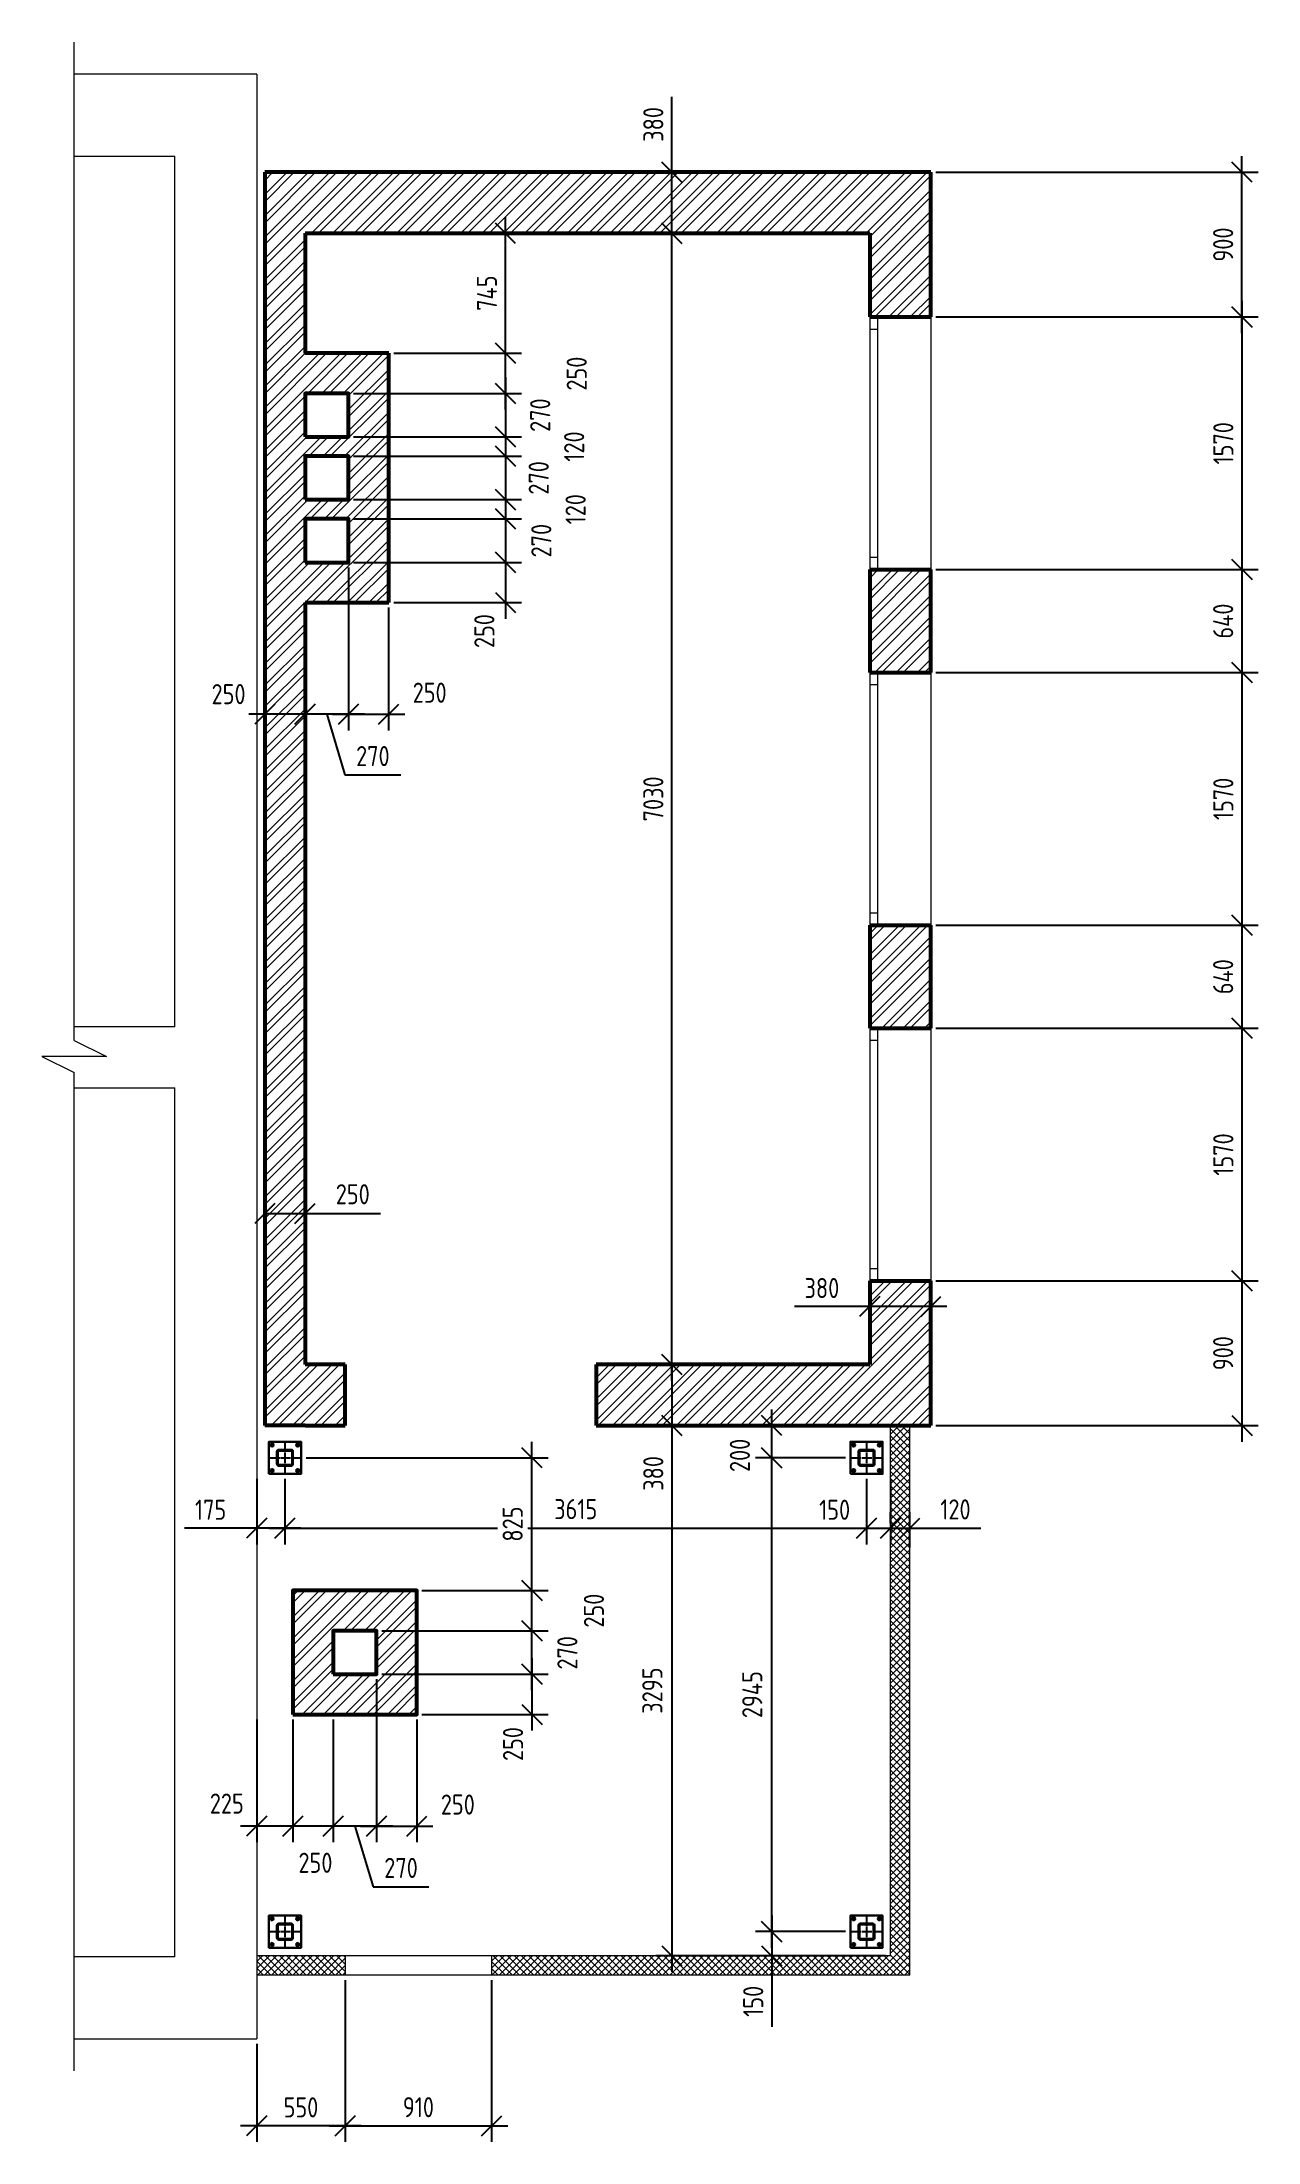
# Model space of a CAD drawing. Header units: millimetres. Extents: x -112594 to 313336, y -1917 to 255843.
# Drawn here: x 44692 to 52251, y 242792 to 255843 of the extents above; entities that cross this region are included whole.
import ezdxf

# ---------------------------------------------------------------- set-up
doc = ezdxf.new("R2010")
doc.units = ezdxf.units.MM
doc.header["$MEASUREMENT"] = 0
doc.linetypes.add('CENTER', pattern=[50.8, 31.75, -6.35, 6.35, -6.35])
doc.linetypes.add('ГОСТ 2.303 5', pattern=[24, 20, -1.5, 1, -1.5])
for name, color, linetype, lineweight in [('Кирпич силикат', 31, 'Continuous', 53), ('МЕТАЛЛ-25', 122, 'Continuous', 30), ('Окна ARCHICAD_Ном._пера__1', 7, 'Continuous', 13), ('ОСИ', 211, 'CENTER', 15), ('размеры', 4, 'Continuous', 15), ('тонкая', 4, 'Continuous', 20), ('штриховка', 8, 'Continuous', 20)]:
    doc.layers.add(name, color=color, linetype=linetype, lineweight=lineweight)
doc.styles.add('ГОСТ 2.304', font='CS_Gost2304.shx')
doc.dimstyles.new('СПДС', dxfattribs={"dimscale": 100, "dimtxt": 2.5, "dimasz": 2.5, "dimexe": 2, "dimexo": 0.625, "dimgap": 1, "dimtad": 1, "dimdec": 0, "dimtxsty": 'ГОСТ 2.304', "dimblk": 'OBLIQUE', "dimblk1": 'OBLIQUE', "dimblk2": 'OBLIQUE', "dimcen": 2.5, "dimdle": 2, "dimadec": 0, "dimazin": 2, "dimtfac": 0.75, "dimtdec": 4, "dimtmove": 1, "dimatfit": 3, "dimfxl": 1, "dimtfill": 1, "dimtolj": 1, "dimarcsym": 1})

# ---------------------------------------------------------------- blocks, each defined once
blk = doc.blocks.new('Окно 21')
at = {"layer": 'Окна ARCHICAD_Ном._пера__1', "color": 7, "linetype": 'Continuous', "lineweight": 13}
for p, q in [((-785, 0), (785, 0)), ((-785, 0), (-710, 0)), ((-785, 0), (-785, -50)), ((-785, 0), (-785, -50)), ((-710, 0), (-710, -50)), ((-710, 0), (710, 0)), ((710, -50), (710, 0)), ((710, 0), (785, 0)), ((785, 0), (785, -50)), ((785, 0), (785, -50)), ((-710, -50), (-785, -50)), ((-785, -50), (-785, -380)), ((710, -50), (-710, -50)), ((785, -50), (710, -50)), ((785, -50), (785, -380)), ((-785, -380), (785, -380))]:
    blk.add_line(p, q, dxfattribs=at)
blk = doc.blocks.new('_Oblique')
at = {"color": 0, "linetype": 'ByBlock', "lineweight": -2}
blk.add_line((-0.5, -0.5), (0.5, 0.5), dxfattribs=at)
blk = doc.blocks.new('*D493')
at = {"layer": 'размеры', "color": 0, "lineweight": -2, "ltscale": 100, "transparency": 16777216}
for p, q in [((50249, 255034), (52251, 255034)), ((52151, 254034), (52151, 255134)), ((50249, 254134), (52251, 254134))]:
    blk.add_line(p, q, dxfattribs=at)
at = {"layer": 'размеры', "color": 0, "lineweight": -2, "ltscale": 100, "transparency": 16777216, "xscale": 125, "yscale": 125, "zscale": 125}
for p, rotation in [((52151, 255034), 90), ((52151, 254134), 270)]:
    blk.add_blockref('_Oblique', p, dxfattribs=dict(at, rotation=rotation))
at = {"layer": 'размеры', "color": 0, "ltscale": 100, "transparency": 16777216, "insert": (52034, 254584), "char_height": 125, "attachment_point": 5, "rotation": 90, "style": 'ГОСТ 2.304', "bg_fill": 3, "box_fill_scale": 1.25, "bg_fill_color": 256, "bg_fill_true_color": 13158600, "bg_fill_transparency": 0}
blk.add_mtext('\\A1;900', dxfattribs=at)
blk = doc.blocks.new('*D491')
at = {"layer": 'размеры', "color": 0, "lineweight": -2, "ltscale": 100, "transparency": 16777216}
for p, q in [((50249, 254134), (52251, 254134)), ((52151, 254234), (52151, 252464)), ((50249, 252564), (52251, 252564))]:
    blk.add_line(p, q, dxfattribs=at)
at = {"layer": 'размеры', "color": 0, "lineweight": -2, "ltscale": 100, "transparency": 16777216, "xscale": 125, "yscale": 125, "zscale": 125}
for p, rotation in [((52151, 254134), 90), ((52151, 252564), 270)]:
    blk.add_blockref('_Oblique', p, dxfattribs=dict(at, rotation=rotation))
at = {"layer": 'размеры', "color": 0, "ltscale": 100, "transparency": 16777216, "insert": (52035, 253349), "char_height": 125, "attachment_point": 5, "rotation": 90, "style": 'ГОСТ 2.304', "bg_fill": 3, "box_fill_scale": 1.25, "bg_fill_color": 256, "bg_fill_true_color": 13158600, "bg_fill_transparency": 0}
blk.add_mtext('\\A1;1570', dxfattribs=at)
blk = doc.blocks.new('*D492')
at = {"layer": 'размеры', "color": 0, "lineweight": -2, "ltscale": 100, "transparency": 16777216}
for p, q in [((50249, 252564), (52251, 252564)), ((52151, 252664), (52151, 251824)), ((50249, 251924), (52251, 251924))]:
    blk.add_line(p, q, dxfattribs=at)
at = {"layer": 'размеры', "color": 0, "lineweight": -2, "ltscale": 100, "transparency": 16777216, "xscale": 125, "yscale": 125, "zscale": 125}
for p, rotation in [((52151, 252564), 90), ((52151, 251924), 270)]:
    blk.add_blockref('_Oblique', p, dxfattribs=dict(at, rotation=rotation))
at = {"layer": 'размеры', "color": 0, "ltscale": 100, "transparency": 16777216, "insert": (52034, 252244), "char_height": 125, "attachment_point": 5, "rotation": 90, "style": 'ГОСТ 2.304', "bg_fill": 3, "box_fill_scale": 1.25, "bg_fill_color": 256, "bg_fill_true_color": 13158600, "bg_fill_transparency": 0}
blk.add_mtext('\\A1;640', dxfattribs=at)
blk = doc.blocks.new('*D494')
at = {"layer": 'размеры', "color": 0, "lineweight": -2, "ltscale": 100, "transparency": 16777216}
for p, q in [((52151, 252024), (52151, 250254)), ((50249, 251924), (52251, 251924)), ((50249, 250354), (52251, 250354))]:
    blk.add_line(p, q, dxfattribs=at)
at = {"layer": 'размеры', "color": 0, "lineweight": -2, "ltscale": 100, "transparency": 16777216, "xscale": 125, "yscale": 125, "zscale": 125}
for p, rotation in [((52151, 251924), 90), ((52151, 250354), 270)]:
    blk.add_blockref('_Oblique', p, dxfattribs=dict(at, rotation=rotation))
at = {"layer": 'размеры', "color": 0, "ltscale": 100, "transparency": 16777216, "insert": (52035, 251139), "char_height": 125, "attachment_point": 5, "rotation": 90, "style": 'ГОСТ 2.304', "bg_fill": 3, "box_fill_scale": 1.25, "bg_fill_color": 256, "bg_fill_true_color": 13158600, "bg_fill_transparency": 0}
blk.add_mtext('\\A1;1570', dxfattribs=at)
blk = doc.blocks.new('*D495')
at = {"layer": 'размеры', "color": 0, "lineweight": -2, "ltscale": 100, "transparency": 16777216}
for p, q in [((50249, 250354), (52251, 250354)), ((52151, 250454), (52151, 249614)), ((50249, 249714), (52251, 249714))]:
    blk.add_line(p, q, dxfattribs=at)
at = {"layer": 'размеры', "color": 0, "lineweight": -2, "ltscale": 100, "transparency": 16777216, "xscale": 125, "yscale": 125, "zscale": 125}
for p, rotation in [((52151, 250354), 90), ((52151, 249714), 270)]:
    blk.add_blockref('_Oblique', p, dxfattribs=dict(at, rotation=rotation))
at = {"layer": 'размеры', "color": 0, "ltscale": 100, "transparency": 16777216, "insert": (52034, 250034), "char_height": 125, "attachment_point": 5, "rotation": 90, "style": 'ГОСТ 2.304', "bg_fill": 3, "box_fill_scale": 1.25, "bg_fill_color": 256, "bg_fill_true_color": 13158600, "bg_fill_transparency": 0}
blk.add_mtext('\\A1;640', dxfattribs=at)
blk = doc.blocks.new('*D496')
at = {"layer": 'размеры', "color": 0, "lineweight": -2, "ltscale": 100, "transparency": 16777216}
for p, q in [((52151, 249814), (52151, 248044)), ((50249, 249714), (52251, 249714)), ((50249, 248144), (52251, 248144))]:
    blk.add_line(p, q, dxfattribs=at)
at = {"layer": 'размеры', "color": 0, "lineweight": -2, "ltscale": 100, "transparency": 16777216, "xscale": 125, "yscale": 125, "zscale": 125}
for p, rotation in [((52151, 249714), 90), ((52151, 248144), 270)]:
    blk.add_blockref('_Oblique', p, dxfattribs=dict(at, rotation=rotation))
at = {"layer": 'размеры', "color": 0, "ltscale": 100, "transparency": 16777216, "insert": (52035, 248929), "char_height": 125, "attachment_point": 5, "rotation": 90, "style": 'ГОСТ 2.304', "bg_fill": 3, "box_fill_scale": 1.25, "bg_fill_color": 256, "bg_fill_true_color": 13158600, "bg_fill_transparency": 0}
blk.add_mtext('\\A1;1570', dxfattribs=at)
blk = doc.blocks.new('*D497')
at = {"layer": 'размеры', "color": 0, "lineweight": -2, "ltscale": 100, "transparency": 16777216}
for p, q in [((52151, 248244), (52151, 247144)), ((50249, 248144), (52251, 248144)), ((50249, 247244), (52251, 247244))]:
    blk.add_line(p, q, dxfattribs=at)
at = {"layer": 'размеры', "color": 0, "lineweight": -2, "ltscale": 100, "transparency": 16777216, "xscale": 125, "yscale": 125, "zscale": 125}
for p, rotation in [((52151, 248144), 90), ((52151, 247244), 270)]:
    blk.add_blockref('_Oblique', p, dxfattribs=dict(at, rotation=rotation))
at = {"layer": 'размеры', "color": 0, "ltscale": 100, "transparency": 16777216, "insert": (52034, 247694), "char_height": 125, "attachment_point": 5, "rotation": 90, "style": 'ГОСТ 2.304', "bg_fill": 3, "box_fill_scale": 1.25, "bg_fill_color": 256, "bg_fill_true_color": 13158600, "bg_fill_transparency": 0}
blk.add_mtext('\\A1;900', dxfattribs=at)
blk = doc.blocks.new('*D498')
at = {"layer": 'размеры', "color": 0, "lineweight": -2, "ltscale": 100, "transparency": 16777216}
for p, q in [((49806, 247624), (48507, 247624)), ((48607, 247624), (48607, 247144)), ((50186, 247244), (48507, 247244)), ((48607, 247244), (48607, 246775))]:
    blk.add_line(p, q, dxfattribs=at)
at = {"layer": 'размеры', "color": 0, "lineweight": -2, "ltscale": 100, "transparency": 16777216, "xscale": 125, "yscale": 125, "zscale": 125}
for p, rotation in [((48607, 247624), 90), ((48607, 247244), 270)]:
    blk.add_blockref('_Oblique', p, dxfattribs=dict(at, rotation=rotation))
at = {"layer": 'размеры', "color": 0, "ltscale": 100, "transparency": 16777216, "insert": (48492, 246947), "char_height": 125, "attachment_point": 5, "rotation": 90, "style": 'ГОСТ 2.304', "bg_fill": 3, "box_fill_scale": 1.25, "bg_fill_color": 256, "bg_fill_true_color": 13158600, "bg_fill_transparency": 0}
blk.add_mtext('\\A1;380', dxfattribs=at)
blk = doc.blocks.new('*D499')
at = {"layer": 'размеры', "color": 0, "lineweight": -2, "ltscale": 100, "transparency": 16777216}
for p, q in [((46077, 247655), (46077, 248662)), ((46327, 247655), (46327, 248662)), ((46077, 248562), (46427, 248562)), ((46327, 248562), (46796, 248562))]:
    blk.add_line(p, q, dxfattribs=at)
at = {"layer": 'размеры', "color": 0, "lineweight": -2, "ltscale": 100, "transparency": 16777216, "xscale": 125, "yscale": 125, "zscale": 125, "rotation": 180}
blk.add_blockref('_Oblique', (46077, 248562), dxfattribs=at)
at = {"layer": 'размеры', "color": 0, "lineweight": -2, "ltscale": 100, "transparency": 16777216, "xscale": 125, "yscale": 125, "zscale": 125}
blk.add_blockref('_Oblique', (46327, 248562), dxfattribs=at)
at = {"layer": 'размеры', "color": 0, "ltscale": 100, "transparency": 16777216, "insert": (46624, 248682), "char_height": 125, "attachment_point": 5, "style": 'ГОСТ 2.304', "bg_fill": 3, "box_fill_scale": 1.25, "bg_fill_color": 256, "bg_fill_true_color": 13158600, "bg_fill_transparency": 0}
blk.add_mtext('\\A1;250', dxfattribs=at)
blk = doc.blocks.new('*D500')
at = {"layer": 'размеры', "color": 0, "lineweight": -2, "ltscale": 100, "transparency": 16777216}
for p, q in [((49837, 247984), (49369, 247984)), ((49837, 247655), (49837, 248084)), ((50317, 247984), (49837, 247984)), ((50217, 247275), (50217, 248084))]:
    blk.add_line(p, q, dxfattribs=at)
at = {"layer": 'размеры', "color": 0, "lineweight": -2, "ltscale": 100, "transparency": 16777216, "xscale": 125, "yscale": 125, "zscale": 125, "rotation": 180}
blk.add_blockref('_Oblique', (49837, 247984), dxfattribs=at)
at = {"layer": 'размеры', "color": 0, "lineweight": -2, "ltscale": 100, "transparency": 16777216, "xscale": 125, "yscale": 125, "zscale": 125}
blk.add_blockref('_Oblique', (50217, 247984), dxfattribs=at)
at = {"layer": 'размеры', "color": 0, "ltscale": 100, "transparency": 16777216, "insert": (49540, 248099), "char_height": 125, "attachment_point": 5, "style": 'ГОСТ 2.304', "bg_fill": 3, "box_fill_scale": 1.25, "bg_fill_color": 256, "bg_fill_true_color": 13158600, "bg_fill_transparency": 0}
blk.add_mtext('\\A1;380', dxfattribs=at)
blk = doc.blocks.new('*D501')
at = {"layer": 'размеры', "color": 0, "lineweight": -2, "ltscale": 100, "transparency": 16777216}
for p, q in [((48607, 255034), (48607, 255503)), ((50186, 255034), (48507, 255034)), ((48607, 254654), (48607, 255134)), ((49806, 254654), (48507, 254654))]:
    blk.add_line(p, q, dxfattribs=at)
at = {"layer": 'размеры', "color": 0, "lineweight": -2, "ltscale": 100, "transparency": 16777216, "xscale": 125, "yscale": 125, "zscale": 125}
for p, rotation in [((48607, 255034), 90), ((48607, 254654), 270)]:
    blk.add_blockref('_Oblique', p, dxfattribs=dict(at, rotation=rotation))
at = {"layer": 'размеры', "color": 0, "ltscale": 100, "transparency": 16777216, "insert": (48492, 255331), "char_height": 125, "attachment_point": 5, "rotation": 90, "style": 'ГОСТ 2.304', "bg_fill": 3, "box_fill_scale": 1.25, "bg_fill_color": 256, "bg_fill_true_color": 13158600, "bg_fill_transparency": 0}
blk.add_mtext('\\A1;380', dxfattribs=at)
blk = doc.blocks.new('A$C7B9B0E34')
at = {"layer": 'МЕТАЛЛ-25', "ltscale": 100, "extrusion": (0, 0, -1)}
for p, q in [((-86, 84), (-80, 88)), ((-86, 84), (-86, 76)), ((-80, 72), (-86, 76)), ((-82, 81), (-83, 81)), ((-83, 79), (-82, 79)), ((-82, 81), (-78, 81)), ((-82, 79), (-78, 79)), ((-74, 84), (-80, 88)), ((-80, 72), (-74, 76)), ((-77, 81), (-78, 81)), ((-78, 79), (-77, 79)), ((-74, 84), (-74, 76)), ((74, 84), (80, 88)), ((74, 84), (74, 76)), ((80, 72), (74, 76)), ((78, 81), (77, 81)), ((77, 79), (78, 79)), ((78, 81), (82, 81)), ((78, 79), (82, 79)), ((86, 84), (80, 88)), ((80, 72), (86, 76)), ((83, 81), (82, 81)), ((82, 79), (83, 79)), ((86, 84), (86, 76)), ((-86, -76), (-80, -72)), ((-86, -76), (-86, -84)), ((-80, -88), (-86, -84)), ((-82, -79), (-83, -79)), ((-83, -81), (-82, -81)), ((-82, -79), (-78, -79)), ((-82, -81), (-78, -81)), ((-74, -76), (-80, -72)), ((-80, -88), (-74, -84)), ((-77, -79), (-78, -79)), ((-78, -81), (-77, -81)), ((-74, -76), (-74, -84)), ((74, -76), (80, -72)), ((74, -76), (74, -84)), ((80, -88), (74, -84)), ((78, -79), (77, -79)), ((77, -81), (78, -81)), ((78, -79), (82, -79)), ((78, -81), (82, -81)), ((86, -76), (80, -72)), ((80, -88), (86, -84)), ((83, -79), (82, -79)), ((82, -81), (83, -81)), ((86, -76), (86, -84))]:
    blk.add_line(p, q, dxfattribs=at)
at = {"layer": 'МЕТАЛЛ-25', "linetype": 'Continuous', "ltscale": 100}
for p, q in [((-50, -38), (-50, 38)), ((-44, -38), (-44, 38)), ((-38, 50), (38, 50)), ((-38, 44), (38, 44)), ((44, 38), (44, -38)), ((50, 38), (50, -38)), ((38, -44), (-38, -44)), ((38, -50), (-38, -50))]:
    blk.add_line(p, q, dxfattribs=at)
at = {"layer": 'МЕТАЛЛ-25', "ltscale": 100}
blk.add_lwpolyline([(-100, -100), (100, -100), (100, 100), (-100, 100)], close=True, dxfattribs=at)
for centre, radius, start, end in [((-80, 80), 10, 0, 180), ((-80, 80), 10, 180, 0), ((-80, 80), 3.88, 0, 180), ((-80, 80), 3.5, 166.787, 193.213), ((-80, 80), 3.88, 180, 0), ((-80, 80), 3.31, 345, 255), ((-80, 80), 2, 23.5782, 156.4218), ((-80, 80), 2, 203.5782, 336.4218), ((-80, 80), 3.5, 346.787, 13.213), ((80, 80), 10, 0, 180), ((80, 80), 10, 180, 0), ((80, 80), 3.88, 0, 180), ((80, 80), 3.5, 166.787, 193.213), ((80, 80), 3.88, 180, 0), ((80, 80), 3.31, 345, 255), ((80, 80), 2, 23.5782, 156.4218), ((80, 80), 2, 203.5782, 336.4218), ((80, 80), 3.5, 346.787, 13.213), ((-80, -80), 10, 0, 180), ((-80, -80), 10, 180, 0), ((-80, -80), 3.88, 0, 180), ((-80, -80), 3.5, 166.787, 193.213), ((-80, -80), 3.88, 180, 0), ((-80, -80), 3.31, 345, 255), ((-80, -80), 2, 23.5782, 156.4218), ((-80, -80), 2, 203.5782, 336.4218), ((-80, -80), 3.5, 346.787, 13.213), ((80, -80), 10, 0, 180), ((80, -80), 10, 180, 0), ((80, -80), 3.88, 0, 180), ((80, -80), 3.5, 166.787, 193.213), ((80, -80), 3.88, 180, 0), ((80, -80), 3.31, 345, 255), ((80, -80), 2, 23.5782, 156.4218), ((80, -80), 2, 203.5782, 336.4218), ((80, -80), 3.5, 346.787, 13.213)]:
    blk.add_arc(centre, radius, start, end, dxfattribs=at)
at = {"layer": 'МЕТАЛЛ-25', "linetype": 'Continuous', "ltscale": 100}
for centre, radius, start, end in [((-38, 38), 12, 90, 180), ((-38, 38), 6, 90, 180), ((38, 38), 12, 0, 90), ((38, 38), 6, 0, 90), ((-38, -38), 12, 180, 270), ((-38, -38), 6, 180, 270), ((38, -38), 6, 270, 0), ((38, -38), 12, 270, 0)]:
    blk.add_arc(centre, radius, start, end, dxfattribs=at)
at = {"layer": 'ОСИ', "linetype": 'ГОСТ 2.303 5', "lineweight": 25, "ltscale": 3}
for p, q in [((-100, 0), (100, 0)), ((0, 100), (0, -100))]:
    blk.add_line(p, q, dxfattribs=at)
at = {"layer": 'ОСИ', "linetype": 'ГОСТ 2.303 5', "lineweight": 25, "extrusion": (0, 0, -1)}
for p, q in [((-68, 80), (-92, 80)), ((-80, 68), (-80, 92)), ((92, 80), (68, 80)), ((80, 68), (80, 92)), ((-68, -80), (-92, -80)), ((-80, -92), (-80, -68)), ((92, -80), (68, -80)), ((80, -92), (80, -68))]:
    blk.add_line(p, q, dxfattribs=at)
blk = doc.blocks.new('*D502')
at = {"layer": 'размеры', "color": 0, "lineweight": -2, "ltscale": 100, "transparency": 16777216}
for p, q in [((49806, 254654), (48507, 254654)), ((48607, 247524), (48607, 254754)), ((49806, 247624), (48507, 247624))]:
    blk.add_line(p, q, dxfattribs=at)
at = {"layer": 'размеры', "color": 0, "lineweight": -2, "ltscale": 100, "transparency": 16777216, "xscale": 125, "yscale": 125, "zscale": 125}
for p, rotation in [((48607, 254654), 90), ((48607, 247624), 270)]:
    blk.add_blockref('_Oblique', p, dxfattribs=dict(at, rotation=rotation))
at = {"layer": 'размеры', "color": 0, "ltscale": 100, "transparency": 16777216, "insert": (48492, 251139), "char_height": 125, "attachment_point": 5, "rotation": 90, "style": 'ГОСТ 2.304', "bg_fill": 3, "box_fill_scale": 1.25, "bg_fill_color": 256, "bg_fill_true_color": 13158600, "bg_fill_transparency": 0}
blk.add_mtext('\\A1;7030', dxfattribs=at)
blk = doc.blocks.new('*D503')
at = {"layer": 'размеры', "color": 0, "lineweight": -2, "ltscale": 100, "transparency": 16777216}
for p, q in [((48607, 247344), (48607, 243849)), ((49936, 247244), (48507, 247244)), ((49936, 243949), (48507, 243949))]:
    blk.add_line(p, q, dxfattribs=at)
at = {"layer": 'размеры', "color": 0, "lineweight": -2, "ltscale": 100, "transparency": 16777216, "xscale": 125, "yscale": 125, "zscale": 125}
for p, rotation in [((48607, 247244), 90), ((48607, 243949), 270)]:
    blk.add_blockref('_Oblique', p, dxfattribs=dict(at, rotation=rotation))
at = {"layer": 'размеры', "color": 0, "ltscale": 100, "transparency": 16777216, "insert": (48486, 245597), "char_height": 125, "attachment_point": 5, "rotation": 90, "style": 'ГОСТ 2.304', "bg_fill": 3, "box_fill_scale": 1.25, "bg_fill_color": 256, "bg_fill_true_color": 13158600, "bg_fill_transparency": 0}
blk.add_mtext('\\A1;3295', dxfattribs=at)
blk = doc.blocks.new('*D505')
at = {"layer": 'размеры', "color": 0, "lineweight": -2, "ltscale": 100, "transparency": 16777216}
for p, q in [((46577, 243798), (46577, 242792)), ((46027, 243402), (46027, 242792)), ((46677, 242892), (45927, 242892))]:
    blk.add_line(p, q, dxfattribs=at)
at = {"layer": 'размеры', "color": 0, "lineweight": -2, "ltscale": 100, "transparency": 16777216, "xscale": 125, "yscale": 125, "zscale": 125, "rotation": 180}
blk.add_blockref('_Oblique', (46027, 242892), dxfattribs=at)
at = {"layer": 'размеры', "color": 0, "lineweight": -2, "ltscale": 100, "transparency": 16777216, "xscale": 125, "yscale": 125, "zscale": 125}
blk.add_blockref('_Oblique', (46577, 242892), dxfattribs=at)
at = {"layer": 'размеры', "color": 0, "ltscale": 100, "transparency": 16777216, "insert": (46302, 243007), "char_height": 125, "attachment_point": 5, "style": 'ГОСТ 2.304', "bg_fill": 3, "box_fill_scale": 1.25, "bg_fill_color": 256, "bg_fill_true_color": 13158600, "bg_fill_transparency": 0}
blk.add_mtext('\\A1;550', dxfattribs=at)
blk = doc.blocks.new('*D506')
at = {"layer": 'размеры', "color": 0, "lineweight": -2, "ltscale": 100, "transparency": 16777216}
for p, q in [((46577, 243798), (46577, 242792)), ((47487, 243798), (47487, 242792)), ((46477, 242892), (47587, 242892))]:
    blk.add_line(p, q, dxfattribs=at)
at = {"layer": 'размеры', "color": 0, "lineweight": -2, "ltscale": 100, "transparency": 16777216, "xscale": 125, "yscale": 125, "zscale": 125, "rotation": 180}
blk.add_blockref('_Oblique', (46577, 242892), dxfattribs=at)
at = {"layer": 'размеры', "color": 0, "lineweight": -2, "ltscale": 100, "transparency": 16777216, "xscale": 125, "yscale": 125, "zscale": 125}
blk.add_blockref('_Oblique', (47487, 242892), dxfattribs=at)
at = {"layer": 'размеры', "color": 0, "ltscale": 100, "transparency": 16777216, "insert": (47032, 243008), "char_height": 125, "attachment_point": 5, "style": 'ГОСТ 2.304', "bg_fill": 3, "box_fill_scale": 1.25, "bg_fill_color": 256, "bg_fill_true_color": 13158600, "bg_fill_transparency": 0}
blk.add_mtext('\\A1;910', dxfattribs=at)
blk = doc.blocks.new('*D507')
at = {"layer": 'размеры', "color": 0, "lineweight": -2, "ltscale": 100, "transparency": 16777216}
for p, q in [((46027, 246913), (46027, 246506)), ((46202, 246913), (46202, 246506)), ((46027, 246606), (45578, 246606)), ((46302, 246606), (46027, 246606))]:
    blk.add_line(p, q, dxfattribs=at)
at = {"layer": 'размеры', "color": 0, "lineweight": -2, "ltscale": 100, "transparency": 16777216, "xscale": 125, "yscale": 125, "zscale": 125, "rotation": 180}
blk.add_blockref('_Oblique', (46027, 246606), dxfattribs=at)
at = {"layer": 'размеры', "color": 0, "lineweight": -2, "ltscale": 100, "transparency": 16777216, "xscale": 125, "yscale": 125, "zscale": 125}
blk.add_blockref('_Oblique', (46202, 246606), dxfattribs=at)
at = {"layer": 'размеры', "color": 0, "ltscale": 100, "transparency": 16777216, "insert": (45740, 246721), "char_height": 125, "attachment_point": 5, "style": 'ГОСТ 2.304', "bg_fill": 3, "box_fill_scale": 1.25, "bg_fill_color": 256, "bg_fill_true_color": 13158600, "bg_fill_transparency": 0}
blk.add_mtext('\\A1;175', dxfattribs=at)
blk = doc.blocks.new('*D508')
at = {"layer": 'размеры', "color": 0, "lineweight": -2, "ltscale": 100, "transparency": 16777216}
for p, q in [((46202, 246913), (46202, 246506)), ((49817, 246913), (49817, 246506)), ((46102, 246606), (49917, 246606))]:
    blk.add_line(p, q, dxfattribs=at)
at = {"layer": 'размеры', "color": 0, "lineweight": -2, "ltscale": 100, "transparency": 16777216, "xscale": 125, "yscale": 125, "zscale": 125, "rotation": 180}
blk.add_blockref('_Oblique', (46202, 246606), dxfattribs=at)
at = {"layer": 'размеры', "color": 0, "lineweight": -2, "ltscale": 100, "transparency": 16777216, "xscale": 125, "yscale": 125, "zscale": 125}
blk.add_blockref('_Oblique', (49817, 246606), dxfattribs=at)
at = {"layer": 'размеры', "color": 0, "ltscale": 100, "transparency": 16777216, "insert": (48010, 246725), "char_height": 125, "attachment_point": 5, "style": 'ГОСТ 2.304', "bg_fill": 3, "box_fill_scale": 1.25, "bg_fill_color": 256, "bg_fill_true_color": 13158600, "bg_fill_transparency": 0}
blk.add_mtext('\\A1;3615', dxfattribs=at)
blk = doc.blocks.new('*D509')
at = {"layer": 'размеры', "color": 0, "lineweight": -2, "ltscale": 100, "transparency": 16777216}
for p, q in [((49817, 246913), (49817, 246506)), ((49967, 246913), (49967, 246506)), ((49717, 246606), (50067, 246606))]:
    blk.add_line(p, q, dxfattribs=at)
at = {"layer": 'размеры', "color": 0, "lineweight": -2, "ltscale": 100, "transparency": 16777216, "xscale": 125, "yscale": 125, "zscale": 125}
blk.add_blockref('_Oblique', (49967, 246606), dxfattribs=at)
at = {"layer": 'размеры', "color": 0, "ltscale": 100, "transparency": 16777216, "insert": (49619, 246721), "char_height": 125, "attachment_point": 5, "style": 'ГОСТ 2.304', "bg_fill": 3, "box_fill_scale": 1.25, "bg_fill_color": 256, "bg_fill_true_color": 13158600, "bg_fill_transparency": 0}
blk.add_mtext('\\A1;150', dxfattribs=at)
at = {"layer": 'размеры', "color": 0, "lineweight": -2, "ltscale": 100, "transparency": 16777216, "xscale": 125, "yscale": 125, "zscale": 125, "rotation": 180}
blk.add_blockref('_Oblique', (49817, 246606), dxfattribs=at)
blk = doc.blocks.new('*D510')
at = {"layer": 'размеры', "color": 0, "lineweight": -2, "ltscale": 100, "transparency": 16777216}
for p, q in [((49967, 246637), (49967, 246706)), ((50087, 246487), (50087, 246706)), ((49867, 246606), (50087, 246606)), ((50087, 246606), (50528, 246606))]:
    blk.add_line(p, q, dxfattribs=at)
at = {"layer": 'размеры', "color": 0, "lineweight": -2, "ltscale": 100, "transparency": 16777216, "xscale": 125, "yscale": 125, "zscale": 125, "rotation": 180}
blk.add_blockref('_Oblique', (49967, 246606), dxfattribs=at)
at = {"layer": 'размеры', "color": 0, "lineweight": -2, "ltscale": 100, "transparency": 16777216, "xscale": 125, "yscale": 125, "zscale": 125}
blk.add_blockref('_Oblique', (50087, 246606), dxfattribs=at)
at = {"layer": 'размеры', "color": 0, "ltscale": 100, "transparency": 16777216, "insert": (50370, 246723), "char_height": 125, "attachment_point": 5, "style": 'ГОСТ 2.304', "bg_fill": 3, "box_fill_scale": 1.25, "bg_fill_color": 256, "bg_fill_true_color": 13158600, "bg_fill_transparency": 0}
blk.add_mtext('\\A1;120', dxfattribs=at)
blk = doc.blocks.new('*D511')
at = {"layer": 'размеры', "color": 0, "lineweight": -2, "ltscale": 100, "transparency": 16777216}
for p, q in [((49228, 244199), (49228, 243949)), ((49686, 244099), (49128, 244099)), ((49686, 243949), (49128, 243949)), ((49228, 243949), (49228, 243508))]:
    blk.add_line(p, q, dxfattribs=at)
at = {"layer": 'размеры', "color": 0, "lineweight": -2, "ltscale": 100, "transparency": 16777216, "xscale": 125, "yscale": 125, "zscale": 125}
for p, rotation in [((49228, 244099), 90), ((49228, 243949), 270)]:
    blk.add_blockref('_Oblique', p, dxfattribs=dict(at, rotation=rotation))
at = {"layer": 'размеры', "color": 0, "ltscale": 100, "transparency": 16777216, "insert": (49113, 243666), "char_height": 125, "attachment_point": 5, "rotation": 90, "style": 'ГОСТ 2.304', "bg_fill": 3, "box_fill_scale": 1.25, "bg_fill_color": 256, "bg_fill_true_color": 13158600, "bg_fill_transparency": 0}
blk.add_mtext('\\A1;150', dxfattribs=at)
blk = doc.blocks.new('*D512')
at = {"layer": 'размеры', "color": 0, "lineweight": -2, "ltscale": 100, "transparency": 16777216}
for p, q in [((49228, 243999), (49228, 247144)), ((49686, 247044), (49128, 247044)), ((49686, 244099), (49128, 244099))]:
    blk.add_line(p, q, dxfattribs=at)
at = {"layer": 'размеры', "color": 0, "lineweight": -2, "ltscale": 100, "transparency": 16777216, "xscale": 125, "yscale": 125, "zscale": 125}
for p, rotation in [((49228, 247044), 90), ((49228, 244099), 270)]:
    blk.add_blockref('_Oblique', p, dxfattribs=dict(at, rotation=rotation))
at = {"layer": 'размеры', "color": 0, "ltscale": 100, "transparency": 16777216, "insert": (49107, 245572), "char_height": 125, "attachment_point": 5, "rotation": 90, "style": 'ГОСТ 2.304', "bg_fill": 3, "box_fill_scale": 1.25, "bg_fill_color": 256, "bg_fill_true_color": 13158600, "bg_fill_transparency": 0}
blk.add_mtext('\\A1;2945', dxfattribs=at)
blk = doc.blocks.new('*D513')
at = {"layer": 'размеры', "color": 0, "lineweight": -2, "ltscale": 100, "transparency": 16777216}
for p, q in [((49228, 246944), (49228, 247344)), ((49686, 247244), (49128, 247244)), ((49686, 247044), (49128, 247044))]:
    blk.add_line(p, q, dxfattribs=at)
at = {"layer": 'размеры', "color": 0, "ltscale": 100, "transparency": 16777216, "insert": (49030, 247059), "char_height": 125, "attachment_point": 5, "rotation": 90, "style": 'ГОСТ 2.304', "bg_fill": 3, "box_fill_scale": 1.25, "bg_fill_color": 256, "bg_fill_true_color": 13158600, "bg_fill_transparency": 0}
blk.add_mtext('\\A1;200', dxfattribs=at)
at = {"layer": 'размеры', "color": 0, "lineweight": -2, "ltscale": 100, "transparency": 16777216, "xscale": 125, "yscale": 125, "zscale": 125}
for p, rotation in [((49228, 247244), 90), ((49228, 247044), 270)]:
    blk.add_blockref('_Oblique', p, dxfattribs=dict(at, rotation=rotation))
blk = doc.blocks.new('*D514')
at = {"layer": 'размеры', "color": 0, "lineweight": -2, "ltscale": 50, "transparency": 16777216}
for p, q in [((47573, 253559), (47573, 254009)), ((46879, 253909), (47673, 253909)), ((46629, 253659), (47673, 253659))]:
    blk.add_line(p, q, dxfattribs=at)
at = {"layer": 'размеры', "color": 0, "lineweight": -2, "ltscale": 50, "transparency": 16777216, "xscale": 125, "yscale": 125, "zscale": 125}
for p, rotation in [((47573, 253909), 90), ((47573, 253659), 270)]:
    blk.add_blockref('_Oblique', p, dxfattribs=dict(at, rotation=rotation))
at = {"layer": 'размеры', "color": 0, "ltscale": 50, "transparency": 16777216, "insert": (48016, 253782), "char_height": 125, "attachment_point": 5, "rotation": 90, "style": 'ГОСТ 2.304', "bg_fill": 3, "box_fill_scale": 1.25, "bg_fill_color": 256, "bg_fill_true_color": 13158600, "bg_fill_transparency": 0}
blk.add_mtext('\\A1;250', dxfattribs=at)
blk = doc.blocks.new('*D515')
at = {"layer": 'размеры', "color": 0, "lineweight": -2, "ltscale": 50, "transparency": 16777216}
for p, q in [((47573, 253759), (47573, 253289)), ((46629, 253659), (47673, 253659)), ((46629, 253389), (47673, 253389))]:
    blk.add_line(p, q, dxfattribs=at)
at = {"layer": 'размеры', "color": 0, "ltscale": 50, "transparency": 16777216, "insert": (47789, 253524), "char_height": 125, "attachment_point": 5, "rotation": 90, "style": 'ГОСТ 2.304', "bg_fill": 3, "box_fill_scale": 1.25, "bg_fill_color": 256, "bg_fill_true_color": 13158600, "bg_fill_transparency": 0}
blk.add_mtext('\\A1;270', dxfattribs=at)
at = {"layer": 'размеры', "color": 0, "lineweight": -2, "ltscale": 50, "transparency": 16777216, "xscale": 125, "yscale": 125, "zscale": 125}
for p, rotation in [((47573, 253659), 90), ((47573, 253389), 270)]:
    blk.add_blockref('_Oblique', p, dxfattribs=dict(at, rotation=rotation))
blk = doc.blocks.new('*D516')
at = {"layer": 'размеры', "color": 0, "lineweight": -2, "ltscale": 50, "transparency": 16777216}
for p, q in [((47573, 253489), (47573, 253169)), ((46629, 253389), (47673, 253389)), ((46629, 253269), (47673, 253269))]:
    blk.add_line(p, q, dxfattribs=at)
at = {"layer": 'размеры', "color": 0, "lineweight": -2, "ltscale": 50, "transparency": 16777216, "xscale": 125, "yscale": 125, "zscale": 125}
for p, rotation in [((47573, 253389), 90), ((47573, 253269), 270)]:
    blk.add_blockref('_Oblique', p, dxfattribs=dict(at, rotation=rotation))
at = {"layer": 'размеры', "color": 0, "ltscale": 50, "transparency": 16777216, "insert": (48000, 253329), "char_height": 125, "attachment_point": 5, "rotation": 90, "style": 'ГОСТ 2.304', "bg_fill": 3, "box_fill_scale": 1.25, "bg_fill_color": 256, "bg_fill_true_color": 13158600, "bg_fill_transparency": 0}
blk.add_mtext('\\A1;120', dxfattribs=at)
blk = doc.blocks.new('*D517')
at = {"layer": 'размеры', "color": 0, "lineweight": -2, "ltscale": 50, "transparency": 16777216}
for p, q in [((47573, 253369), (47573, 252899)), ((46629, 253269), (47673, 253269)), ((46629, 252999), (47673, 252999))]:
    blk.add_line(p, q, dxfattribs=at)
at = {"layer": 'размеры', "color": 0, "ltscale": 50, "transparency": 16777216, "insert": (47780, 253134), "char_height": 125, "attachment_point": 5, "rotation": 90, "style": 'ГОСТ 2.304', "bg_fill": 3, "box_fill_scale": 1.25, "bg_fill_color": 256, "bg_fill_true_color": 13158600, "bg_fill_transparency": 0}
blk.add_mtext('\\A1;270', dxfattribs=at)
at = {"layer": 'размеры', "color": 0, "lineweight": -2, "ltscale": 50, "transparency": 16777216, "xscale": 125, "yscale": 125, "zscale": 125}
for p, rotation in [((47573, 253269), 90), ((47573, 252999), 270)]:
    blk.add_blockref('_Oblique', p, dxfattribs=dict(at, rotation=rotation))
blk = doc.blocks.new('*D518')
at = {"layer": 'размеры', "color": 0, "lineweight": -2, "ltscale": 50, "transparency": 16777216}
for p, q in [((47573, 253099), (47573, 252779)), ((46629, 252999), (47673, 252999)), ((46629, 252879), (47673, 252879))]:
    blk.add_line(p, q, dxfattribs=at)
at = {"layer": 'размеры', "color": 0, "lineweight": -2, "ltscale": 50, "transparency": 16777216, "xscale": 125, "yscale": 125, "zscale": 125}
for p, rotation in [((47573, 252999), 90), ((47573, 252879), 270)]:
    blk.add_blockref('_Oblique', p, dxfattribs=dict(at, rotation=rotation))
at = {"layer": 'размеры', "color": 0, "ltscale": 50, "transparency": 16777216, "insert": (48009, 252939), "char_height": 125, "attachment_point": 5, "rotation": 90, "style": 'ГОСТ 2.304', "bg_fill": 3, "box_fill_scale": 1.25, "bg_fill_color": 256, "bg_fill_true_color": 13158600, "bg_fill_transparency": 0}
blk.add_mtext('\\A1;120', dxfattribs=at)
blk = doc.blocks.new('*D519')
at = {"layer": 'размеры', "color": 0, "lineweight": -2, "ltscale": 50, "transparency": 16777216}
for p, q in [((47573, 252979), (47573, 252509)), ((46629, 252879), (47673, 252879)), ((46629, 252609), (47673, 252609))]:
    blk.add_line(p, q, dxfattribs=at)
at = {"layer": 'размеры', "color": 0, "lineweight": -2, "ltscale": 50, "transparency": 16777216, "xscale": 125, "yscale": 125, "zscale": 125}
for p, rotation in [((47573, 252879), 90), ((47573, 252609), 270)]:
    blk.add_blockref('_Oblique', p, dxfattribs=dict(at, rotation=rotation))
at = {"layer": 'размеры', "color": 0, "ltscale": 50, "transparency": 16777216, "insert": (47796, 252744), "char_height": 125, "attachment_point": 5, "rotation": 90, "style": 'ГОСТ 2.304', "bg_fill": 3, "box_fill_scale": 1.25, "bg_fill_color": 256, "bg_fill_true_color": 13158600, "bg_fill_transparency": 0}
blk.add_mtext('\\A1;270', dxfattribs=at)
blk = doc.blocks.new('*D520')
at = {"layer": 'размеры', "color": 0, "lineweight": -2, "ltscale": 50, "transparency": 16777216}
for p, q in [((47573, 252709), (47573, 252259)), ((46629, 252609), (47673, 252609)), ((46879, 252359), (47673, 252359))]:
    blk.add_line(p, q, dxfattribs=at)
at = {"layer": 'размеры', "color": 0, "lineweight": -2, "ltscale": 50, "transparency": 16777216, "xscale": 125, "yscale": 125, "zscale": 125, "rotation": 90}
blk.add_blockref('_Oblique', (47573, 252609), dxfattribs=at)
at = {"layer": 'размеры', "color": 0, "ltscale": 50, "transparency": 16777216, "insert": (47442, 252182), "char_height": 125, "attachment_point": 5, "rotation": 90, "style": 'ГОСТ 2.304', "bg_fill": 3, "box_fill_scale": 1.25, "bg_fill_color": 256, "bg_fill_true_color": 13158600, "bg_fill_transparency": 0}
blk.add_mtext('\\A1;250', dxfattribs=at)
at = {"layer": 'размеры', "color": 0, "lineweight": -2, "ltscale": 50, "transparency": 16777216, "xscale": 125, "yscale": 125, "zscale": 125, "rotation": 270}
blk.add_blockref('_Oblique', (47573, 252359), dxfattribs=at)
blk = doc.blocks.new('*D521')
at = {"layer": 'размеры', "color": 0, "lineweight": -2, "ltscale": 50, "transparency": 16777216}
for p, q in [((46597, 252578), (46597, 251565)), ((46847, 252328), (46847, 251565)), ((46497, 251665), (46947, 251665))]:
    blk.add_line(p, q, dxfattribs=at)
at = {"layer": 'размеры', "color": 0, "lineweight": -2, "ltscale": 50, "transparency": 16777216, "xscale": 125, "yscale": 125, "zscale": 125, "rotation": 180}
blk.add_blockref('_Oblique', (46597, 251665), dxfattribs=at)
at = {"layer": 'размеры', "color": 0, "ltscale": 50, "transparency": 16777216, "insert": (47102, 251799), "char_height": 125, "attachment_point": 5, "style": 'ГОСТ 2.304', "bg_fill": 3, "box_fill_scale": 1.25, "bg_fill_color": 256, "bg_fill_true_color": 13158600, "bg_fill_transparency": 0}
blk.add_mtext('\\A1;250', dxfattribs=at)
at = {"layer": 'размеры', "color": 0, "lineweight": -2, "ltscale": 50, "transparency": 16777216, "xscale": 125, "yscale": 125, "zscale": 125}
blk.add_blockref('_Oblique', (46847, 251665), dxfattribs=at)
blk = doc.blocks.new('*D522')
at = {"layer": 'размеры', "color": 0, "lineweight": -2, "ltscale": 50, "transparency": 16777216}
for p, q in [((46597, 252578), (46597, 251565)), ((46327, 252328), (46327, 251565)), ((46697, 251665), (46227, 251665)), ((46462, 251665), (46575, 251288)), ((46575, 251288), (46922, 251288))]:
    blk.add_line(p, q, dxfattribs=at)
at = {"layer": 'размеры', "color": 0, "lineweight": -2, "ltscale": 50, "transparency": 16777216, "xscale": 125, "yscale": 125, "zscale": 125, "rotation": 180}
blk.add_blockref('_Oblique', (46327, 251665), dxfattribs=at)
at = {"layer": 'размеры', "color": 0, "lineweight": -2, "ltscale": 50, "transparency": 16777216, "xscale": 125, "yscale": 125, "zscale": 125}
blk.add_blockref('_Oblique', (46597, 251665), dxfattribs=at)
at = {"layer": 'размеры', "color": 0, "ltscale": 50, "transparency": 16777216, "insert": (46749, 251405), "char_height": 125, "attachment_point": 5, "style": 'ГОСТ 2.304', "bg_fill": 3, "box_fill_scale": 1.25, "bg_fill_color": 256, "bg_fill_true_color": 13158600, "bg_fill_transparency": 0}
blk.add_mtext('\\A1;270', dxfattribs=at)
blk = doc.blocks.new('*D523')
at = {"layer": 'размеры', "color": 0, "lineweight": -2, "ltscale": 50, "transparency": 16777216}
for p, q in [((46077, 252328), (46077, 251565)), ((46327, 252328), (46327, 251565)), ((46427, 251665), (45977, 251665))]:
    blk.add_line(p, q, dxfattribs=at)
at = {"layer": 'размеры', "color": 0, "lineweight": -2, "ltscale": 50, "transparency": 16777216, "xscale": 125, "yscale": 125, "zscale": 125}
blk.add_blockref('_Oblique', (46327, 251665), dxfattribs=at)
at = {"layer": 'размеры', "color": 0, "ltscale": 50, "transparency": 16777216, "insert": (45852, 251790), "char_height": 125, "attachment_point": 5, "style": 'ГОСТ 2.304', "bg_fill": 3, "box_fill_scale": 1.25, "bg_fill_color": 256, "bg_fill_true_color": 13158600, "bg_fill_transparency": 0}
blk.add_mtext('\\A1;250', dxfattribs=at)
at = {"layer": 'размеры', "color": 0, "lineweight": -2, "ltscale": 50, "transparency": 16777216, "xscale": 125, "yscale": 125, "zscale": 125, "rotation": 180}
blk.add_blockref('_Oblique', (46077, 251665), dxfattribs=at)
blk = doc.blocks.new('*D524')
at = {"layer": 'размеры', "color": 0, "lineweight": -2, "ltscale": 50, "transparency": 16777216}
for p, q in [((46879, 254654), (47673, 254654)), ((47573, 253809), (47573, 254754)), ((46879, 253909), (47673, 253909))]:
    blk.add_line(p, q, dxfattribs=at)
at = {"layer": 'размеры', "color": 0, "lineweight": -2, "ltscale": 50, "transparency": 16777216, "xscale": 125, "yscale": 125, "zscale": 125}
for p, rotation in [((47573, 254654), 90), ((47573, 253909), 270)]:
    blk.add_blockref('_Oblique', p, dxfattribs=dict(at, rotation=rotation))
at = {"layer": 'размеры', "color": 0, "ltscale": 50, "transparency": 16777216, "insert": (47458, 254282), "char_height": 125, "attachment_point": 5, "rotation": 90, "style": 'ГОСТ 2.304', "bg_fill": 3, "box_fill_scale": 1.25, "bg_fill_color": 256, "bg_fill_true_color": 13158600, "bg_fill_transparency": 0}
blk.add_mtext('\\A1;745', dxfattribs=at)
blk = doc.blocks.new('*D525')
at = {"layer": 'размеры', "color": 0, "lineweight": -2, "ltscale": 50, "transparency": 16777216}
for p, q in [((46772, 245668), (46772, 244655)), ((47022, 245418), (47022, 244655)), ((46672, 244755), (47122, 244755))]:
    blk.add_line(p, q, dxfattribs=at)
at = {"layer": 'размеры', "color": 0, "lineweight": -2, "ltscale": 50, "transparency": 16777216, "xscale": 125, "yscale": 125, "zscale": 125, "rotation": 180}
blk.add_blockref('_Oblique', (46772, 244755), dxfattribs=at)
at = {"layer": 'размеры', "color": 0, "ltscale": 50, "transparency": 16777216, "insert": (47277, 244889), "char_height": 125, "attachment_point": 5, "style": 'ГОСТ 2.304', "bg_fill": 3, "box_fill_scale": 1.25, "bg_fill_color": 256, "bg_fill_true_color": 13158600, "bg_fill_transparency": 0}
blk.add_mtext('\\A1;250', dxfattribs=at)
at = {"layer": 'размеры', "color": 0, "lineweight": -2, "ltscale": 50, "transparency": 16777216, "xscale": 125, "yscale": 125, "zscale": 125}
blk.add_blockref('_Oblique', (47022, 244755), dxfattribs=at)
blk = doc.blocks.new('*D526')
at = {"layer": 'размеры', "color": 0, "lineweight": -2, "ltscale": 50, "transparency": 16777216}
for p, q in [((46772, 245668), (46772, 244655)), ((46502, 245418), (46502, 244655)), ((46872, 244755), (46402, 244755)), ((46637, 244755), (46750, 244378)), ((46750, 244378), (47097, 244378))]:
    blk.add_line(p, q, dxfattribs=at)
at = {"layer": 'размеры', "color": 0, "lineweight": -2, "ltscale": 50, "transparency": 16777216, "xscale": 125, "yscale": 125, "zscale": 125, "rotation": 180}
blk.add_blockref('_Oblique', (46502, 244755), dxfattribs=at)
at = {"layer": 'размеры', "color": 0, "lineweight": -2, "ltscale": 50, "transparency": 16777216, "xscale": 125, "yscale": 125, "zscale": 125}
blk.add_blockref('_Oblique', (46772, 244755), dxfattribs=at)
at = {"layer": 'размеры', "color": 0, "ltscale": 50, "transparency": 16777216, "insert": (46924, 244495), "char_height": 125, "attachment_point": 5, "style": 'ГОСТ 2.304', "bg_fill": 3, "box_fill_scale": 1.25, "bg_fill_color": 256, "bg_fill_true_color": 13158600, "bg_fill_transparency": 0}
blk.add_mtext('\\A1;270', dxfattribs=at)
blk = doc.blocks.new('*D527')
at = {"layer": 'размеры', "color": 0, "lineweight": -2, "ltscale": 50, "transparency": 16777216}
for p, q in [((46252, 245418), (46252, 244655)), ((46502, 245418), (46502, 244655)), ((46602, 244755), (46152, 244755))]:
    blk.add_line(p, q, dxfattribs=at)
at = {"layer": 'размеры', "color": 0, "lineweight": -2, "ltscale": 50, "transparency": 16777216, "xscale": 125, "yscale": 125, "zscale": 125, "rotation": 180}
blk.add_blockref('_Oblique', (46252, 244755), dxfattribs=at)
at = {"layer": 'размеры', "color": 0, "lineweight": -2, "ltscale": 50, "transparency": 16777216, "xscale": 125, "yscale": 125, "zscale": 125}
blk.add_blockref('_Oblique', (46502, 244755), dxfattribs=at)
at = {"layer": 'размеры', "color": 0, "ltscale": 50, "transparency": 16777216, "insert": (46392, 244527), "char_height": 125, "attachment_point": 5, "style": 'ГОСТ 2.304', "bg_fill": 3, "box_fill_scale": 1.25, "bg_fill_color": 256, "bg_fill_true_color": 13158600, "bg_fill_transparency": 0}
blk.add_mtext('\\A1;250', dxfattribs=at)
blk = doc.blocks.new('*D528')
at = {"layer": 'размеры', "color": 0, "lineweight": -2, "ltscale": 50, "transparency": 16777216}
for p, q in [((46027, 245418), (46027, 244655)), ((46252, 245418), (46252, 244655)), ((46352, 244755), (45927, 244755))]:
    blk.add_line(p, q, dxfattribs=at)
at = {"layer": 'размеры', "color": 0, "lineweight": -2, "ltscale": 50, "transparency": 16777216, "xscale": 125, "yscale": 125, "zscale": 125}
blk.add_blockref('_Oblique', (46252, 244755), dxfattribs=at)
at = {"layer": 'размеры', "color": 0, "ltscale": 50, "transparency": 16777216, "insert": (45841, 244895), "char_height": 125, "attachment_point": 5, "style": 'ГОСТ 2.304', "bg_fill": 3, "box_fill_scale": 1.25, "bg_fill_color": 256, "bg_fill_true_color": 13158600, "bg_fill_transparency": 0}
blk.add_mtext('\\A1;225', dxfattribs=at)
at = {"layer": 'размеры', "color": 0, "lineweight": -2, "ltscale": 50, "transparency": 16777216, "xscale": 125, "yscale": 125, "zscale": 125, "rotation": 180}
blk.add_blockref('_Oblique', (46027, 244755), dxfattribs=at)
blk = doc.blocks.new('*D529')
at = {"layer": 'размеры', "color": 0, "lineweight": -2, "ltscale": 50, "transparency": 16777216}
for p, q in [((47738, 245599), (47738, 246069)), ((46804, 245969), (47838, 245969)), ((46804, 245699), (47838, 245699))]:
    blk.add_line(p, q, dxfattribs=at)
at = {"layer": 'размеры', "color": 0, "ltscale": 50, "transparency": 16777216, "insert": (47958, 245832), "char_height": 125, "attachment_point": 5, "rotation": 90, "style": 'ГОСТ 2.304', "bg_fill": 3, "box_fill_scale": 1.25, "bg_fill_color": 256, "bg_fill_true_color": 13158600, "bg_fill_transparency": 0}
blk.add_mtext('\\A1;270', dxfattribs=at)
at = {"layer": 'размеры', "color": 0, "lineweight": -2, "ltscale": 50, "transparency": 16777216, "xscale": 125, "yscale": 125, "zscale": 125}
for p, rotation in [((47738, 245969), 90), ((47738, 245699), 270)]:
    blk.add_blockref('_Oblique', p, dxfattribs=dict(at, rotation=rotation))
blk = doc.blocks.new('*D530')
at = {"layer": 'размеры', "color": 0, "lineweight": -2, "ltscale": 50, "transparency": 16777216}
for p, q in [((47738, 245799), (47738, 245349)), ((46804, 245699), (47838, 245699)), ((47054, 245449), (47838, 245449))]:
    blk.add_line(p, q, dxfattribs=at)
at = {"layer": 'размеры', "color": 0, "lineweight": -2, "ltscale": 50, "transparency": 16777216, "xscale": 125, "yscale": 125, "zscale": 125, "rotation": 90}
blk.add_blockref('_Oblique', (47738, 245699), dxfattribs=at)
at = {"layer": 'размеры', "color": 0, "ltscale": 50, "transparency": 16777216, "insert": (47620, 245265), "char_height": 125, "attachment_point": 5, "rotation": 90, "style": 'ГОСТ 2.304', "bg_fill": 3, "box_fill_scale": 1.25, "bg_fill_color": 256, "bg_fill_true_color": 13158600, "bg_fill_transparency": 0}
blk.add_mtext('\\A1;250', dxfattribs=at)
at = {"layer": 'размеры', "color": 0, "lineweight": -2, "ltscale": 50, "transparency": 16777216, "xscale": 125, "yscale": 125, "zscale": 125, "rotation": 270}
blk.add_blockref('_Oblique', (47738, 245449), dxfattribs=at)
blk = doc.blocks.new('*D531')
at = {"layer": 'размеры', "color": 0, "lineweight": -2, "ltscale": 50, "transparency": 16777216}
for p, q in [((47738, 245869), (47738, 246319)), ((47054, 246219), (47838, 246219)), ((46804, 245969), (47838, 245969))]:
    blk.add_line(p, q, dxfattribs=at)
at = {"layer": 'размеры', "color": 0, "lineweight": -2, "ltscale": 50, "transparency": 16777216, "xscale": 125, "yscale": 125, "zscale": 125}
for p, rotation in [((47738, 246219), 90), ((47738, 245969), 270)]:
    blk.add_blockref('_Oblique', p, dxfattribs=dict(at, rotation=rotation))
at = {"layer": 'размеры', "color": 0, "ltscale": 50, "transparency": 16777216, "insert": (48123, 246094), "char_height": 125, "attachment_point": 5, "rotation": 90, "style": 'ГОСТ 2.304', "bg_fill": 3, "box_fill_scale": 1.25, "bg_fill_color": 256, "bg_fill_true_color": 13158600, "bg_fill_transparency": 0}
blk.add_mtext('\\A1;250', dxfattribs=at)
blk = doc.blocks.new('*D532')
at = {"layer": 'размеры', "color": 0, "lineweight": -2, "ltscale": 50, "transparency": 16777216}
for p, q in [((47738, 246119), (47738, 247144)), ((46334, 247044), (47838, 247044)), ((47054, 246219), (47838, 246219))]:
    blk.add_line(p, q, dxfattribs=at)
at = {"layer": 'размеры', "color": 0, "lineweight": -2, "ltscale": 50, "transparency": 16777216, "xscale": 125, "yscale": 125, "zscale": 125}
for p, rotation in [((47738, 247044), 90), ((47738, 246219), 270)]:
    blk.add_blockref('_Oblique', p, dxfattribs=dict(at, rotation=rotation))
at = {"layer": 'размеры', "color": 0, "ltscale": 50, "transparency": 16777216, "insert": (47618, 246632), "char_height": 125, "attachment_point": 5, "rotation": 90, "style": 'ГОСТ 2.304', "bg_fill": 3, "box_fill_scale": 1.25, "bg_fill_color": 256, "bg_fill_true_color": 13158600, "bg_fill_transparency": 0}
blk.add_mtext('\\A1;825', dxfattribs=at)

msp = doc.modelspace()

# ---------------------------------------------------------------- hatches: boundary and pattern name
at = {"layer": 'штриховка', "ltscale": 50}
h = msp.add_hatch(dxfattribs=at)
h.set_pattern_fill('ANSI32', color=256, scale=250, style=0)
h.paths.add_polyline_path([(50217.30874, 252564.03509), (49887.30874, 252564.03509), (49837.30874, 252564.03509), (49837.30874, 251924.03511), (50217.30874, 251924.03511)])
h = msp.add_hatch(dxfattribs=at)
h.set_pattern_fill('ANSI32', color=256, scale=250, style=0)
h.paths.add_polyline_path([(50217.30874, 250354.03509), (49887.30874, 250354.03509), (49837.30874, 250354.03509), (49837.30874, 249714.03509), (49887.30874, 249714.03509), (50217.30874, 249714.03509)])
h = msp.add_hatch(dxfattribs=at)
h.set_pattern_fill('ANSI32', color=256, scale=250, style=0)
h.paths.add_polyline_path([(50217.30874, 248144.03509), (49887.30874, 248144.03509), (49837.30874, 248144.03509), (49837.30874, 247624.03509), (48137.30874, 247624.03509), (48137.30874, 247244.03509), (50217.30874, 247244.03509)])
h = msp.add_hatch(dxfattribs=at)
h.set_pattern_fill('ANSI32', color=256, scale=250, style=0)
h.paths.add_polyline_path([(47022.30874, 246219.03509), (46252.30874, 246219.03509), (46252.30874, 245449.03509), (47022.30874, 245449.03509)])
h.paths.add_polyline_path([(46502.30874, 245969.03509), (46772.30874, 245969.03509), (46772.30874, 245699.03509), (46502.30874, 245699.03509)], flags=16)

# ---------------------------------------------------------------- linework, layer by layer
at = {"layer": 'Кирпич силикат', "lineweight": 15, "ltscale": 40}
for p, q in [((45517.31911, 249723.0155), (45517.31911, 255133.0155)), ((45517.31911, 243943.01552), (45517.31911, 249343.0155))]:
    msp.add_line(p, q, dxfattribs=at)
at = {"layer": 'Кирпич силикат', "ltscale": 20}
for p, q in [((46327.30874, 255034.03509), (46077.30874, 255034.03509)), ((46077.30874, 255034.03509), (46077.30874, 247244.03509)), ((46327.30874, 254654.03509), (46327.30874, 253909.03509)), ((49837.30874, 254134.03509), (49887.30874, 254134.03509)), ((49887.30874, 254134.03509), (50217.30874, 254134.03509)), ((49837.30874, 252564.03509), (49887.30874, 252564.03509)), ((49887.30874, 252564.03509), (50217.30874, 252564.03509)), ((46327.30874, 252359.03509), (46327.30874, 247624.03509)), ((49837.30874, 251924.03509), (49887.30874, 251924.03509)), ((49887.30874, 251924.03509), (50217.30874, 251924.03509)), ((49837.30874, 250354.03509), (49887.30874, 250354.03509)), ((49887.30874, 250354.03509), (50217.30874, 250354.03509)), ((49837.30874, 249714.03509), (49887.30874, 249714.03509)), ((49887.30874, 249714.03509), (50217.30874, 249714.03509)), ((49837.30874, 248144.03509), (49887.30874, 248144.03509)), ((49887.30874, 248144.03509), (50217.30874, 248144.03509)), ((46577.30874, 247624.03509), (46327.30874, 247624.03509)), ((46577.30874, 247244.03509), (46577.30874, 247624.03509)), ((48137.30874, 247624.03509), (48137.30874, 247244.03509)), ((46327.30874, 247244.03509), (46077.30874, 247244.03509)), ((46327.30874, 247244.03509), (46577.30874, 247244.03509))]:
    msp.add_line(p, q, dxfattribs=at)
at = {"layer": 'Кирпич силикат', "ltscale": 100}
for p, q in [((46847.30874, 253909.03509), (46327.30874, 253909.03509)), ((46847.30874, 252359.03509), (46847.30874, 253909.03509)), ((46327.30874, 252359.03509), (46847.30874, 252359.03509))]:
    msp.add_line(p, q, dxfattribs=at)
at = {"layer": 'Кирпич силикат', "lineweight": 15, "ltscale": 40, "flags": 128}
for points in [[(46027.31914, 255643.0155), (44892.36618, 255643.0155)], [(44892.36618, 255133.0155), (45517.31914, 255133.0155)], [(45517.31911, 249723.0155), (44892.36618, 249723.0155)], [(44892.36618, 249343.0155), (45517.31911, 249343.0155)], [(45517.31914, 243943.0155), (44892.36618, 243943.0155)], [(44892.36618, 243433.0155), (46027.31914, 243433.0155)]]:
    msp.add_lwpolyline(points, dxfattribs=at)
at = {"layer": 'Кирпич силикат', "ltscale": 20, "flags": 128}
for points in [[(50217.30874, 255034.03509), (46327.30874, 255034.03509)], [(50217.30874, 254134.03511), (50217.30874, 255034.03509)], [(46327.30874, 254654.03509), (49837.30874, 254654.03509)], [(49837.30874, 254654.03509), (49837.30874, 254134.0351)], [(49837.30874, 252564.03507), (49837.30874, 251924.0351)], [(50217.30874, 251924.03504), (50217.30874, 252564.03509)], [(49837.30874, 250354.03508), (49837.30874, 249714.0351)], [(50217.30874, 249714.03509), (50217.30874, 250354.03514)], [(49837.30874, 248144.03508), (49837.30874, 247624.03509)], [(50217.30874, 247244.03509), (50217.30874, 248144.03507)], [(49837.30874, 247624.03509), (48137.30874, 247624.03509)], [(48137.30874, 247244.03509), (50217.30874, 247244.03509)]]:
    msp.add_lwpolyline(points, dxfattribs=at)
at = {"layer": 'Кирпич силикат', "ltscale": 100}
for points in [[(46327.30874, 253389.03509), (46597.30874, 253389.03509), (46597.30874, 253659.03509), (46327.30874, 253659.03509)], [(46327.30874, 252999.03509), (46597.30874, 252999.03509), (46597.30874, 253269.03509), (46327.30874, 253269.03509)], [(46327.30874, 252609.03509), (46597.30874, 252609.03509), (46597.30874, 252879.03509), (46327.30874, 252879.03509)], [(46252.30874, 245449.03509), (47022.30874, 245449.03509), (47022.30874, 246219.03509), (46252.30874, 246219.03509)], [(46502.30874, 245699.03509), (46772.30874, 245699.03509), (46772.30874, 245969.03509), (46502.30874, 245969.03509)]]:
    msp.add_lwpolyline(points, close=True, dxfattribs=at)
at = {"layer": 'МЕТАЛЛ-25', "ltscale": 100, "extrusion": (0, 0, -1)}
for p, q in [((46115.80874, 244182.78787), (46122.30874, 244186.54064)), ((46115.80874, 244182.78787), (46115.80874, 244175.28231)), ((46122.30874, 244171.52954), (46115.80874, 244175.28231)), ((46120.47571, 244179.83509), (46118.90139, 244179.83509)), ((46118.90139, 244178.23509), (46120.47571, 244178.23509)), ((46120.47571, 244179.83509), (46124.14177, 244179.83509)), ((46120.47571, 244178.23509), (46124.14177, 244178.23509)), ((46128.80874, 244182.78787), (46122.30874, 244186.54064)), ((46122.30874, 244171.52954), (46128.80874, 244175.28231)), ((46125.71608, 244179.83509), (46124.14177, 244179.83509)), ((46124.14177, 244178.23509), (46125.71608, 244178.23509)), ((46128.80874, 244182.78787), (46128.80874, 244175.28231)), ((46275.80874, 244182.78787), (46282.30874, 244186.54064)), ((46275.80874, 244182.78787), (46275.80874, 244175.28231)), ((46282.30874, 244171.52954), (46275.80874, 244175.28231)), ((46280.47571, 244179.83509), (46278.90139, 244179.83509)), ((46278.90139, 244178.23509), (46280.47571, 244178.23509)), ((46280.47571, 244179.83509), (46284.14177, 244179.83509)), ((46280.47571, 244178.23509), (46284.14177, 244178.23509)), ((46288.80874, 244182.78787), (46282.30874, 244186.54064)), ((46282.30874, 244171.52954), (46288.80874, 244175.28231)), ((46285.71608, 244179.83509), (46284.14177, 244179.83509)), ((46284.14177, 244178.23509), (46285.71608, 244178.23509)), ((46288.80874, 244182.78787), (46288.80874, 244175.28231)), ((46115.80874, 244022.78787), (46122.30874, 244026.54064)), ((46115.80874, 244022.78787), (46115.80874, 244015.28231)), ((46122.30874, 244011.52954), (46115.80874, 244015.28231)), ((46120.47571, 244019.83509), (46118.90139, 244019.83509)), ((46118.90139, 244018.23509), (46120.47571, 244018.23509)), ((46120.47571, 244019.83509), (46124.14177, 244019.83509)), ((46120.47571, 244018.23509), (46124.14177, 244018.23509)), ((46128.80874, 244022.78787), (46122.30874, 244026.54064)), ((46122.30874, 244011.52954), (46128.80874, 244015.28231)), ((46125.71608, 244019.83509), (46124.14177, 244019.83509)), ((46124.14177, 244018.23509), (46125.71608, 244018.23509)), ((46128.80874, 244022.78787), (46128.80874, 244015.28231)), ((46275.80874, 244022.78787), (46282.30874, 244026.54064)), ((46275.80874, 244022.78787), (46275.80874, 244015.28231)), ((46282.30874, 244011.52954), (46275.80874, 244015.28231)), ((46280.47571, 244019.83509), (46278.90139, 244019.83509)), ((46278.90139, 244018.23509), (46280.47571, 244018.23509)), ((46280.47571, 244019.83509), (46284.14177, 244019.83509)), ((46280.47571, 244018.23509), (46284.14177, 244018.23509)), ((46288.80874, 244022.78787), (46282.30874, 244026.54064)), ((46282.30874, 244011.52954), (46288.80874, 244015.28231)), ((46285.71608, 244019.83509), (46284.14177, 244019.83509)), ((46284.14177, 244018.23509), (46285.71608, 244018.23509)), ((46288.80874, 244022.78787), (46288.80874, 244015.28231))]:
    msp.add_line(p, q, dxfattribs=at)
at = {"layer": 'МЕТАЛЛ-25', "linetype": 'Continuous', "ltscale": 100}
for p, q in [((46152.30874, 244061.03509), (46152.30874, 244137.03509)), ((46158.30874, 244061.03509), (46158.30874, 244137.03509)), ((46164.30874, 244149.03509), (46240.30874, 244149.03509)), ((46164.30874, 244143.03509), (46240.30874, 244143.03509)), ((46246.30874, 244137.03509), (46246.30874, 244061.03509)), ((46252.30874, 244137.03509), (46252.30874, 244061.03509)), ((46240.30874, 244055.03509), (46164.30874, 244055.03509)), ((46240.30874, 244049.03509), (46164.30874, 244049.03509))]:
    msp.add_line(p, q, dxfattribs=at)
at = {"layer": 'МЕТАЛЛ-25', "ltscale": 100}
msp.add_lwpolyline([(46102.30874, 243999.03509), (46302.30874, 243999.03509), (46302.30874, 244199.03509), (46102.30874, 244199.03509)], close=True, dxfattribs=at)
for centre, radius, start, end in [((46122.30874, 244179.03509), 10, 0, 180), ((46122.30874, 244179.03509), 10, 180, 0), ((46122.30874, 244179.03509), 3.88, 0, 180), ((46122.30874, 244179.03509), 3.88, 180, 0), ((46122.30873, 244179.03509), 3.49999, 166.786990314, 193.213009686), ((46122.30874, 244179.03509), 3.3095, 344.999988607, 255.000003295), ((46122.30874, 244179.03509), 2, 23.578152065, 156.421847935), ((46122.30874, 244179.03509), 2, 203.578152065, 336.421847935), ((46122.30875, 244179.03509), 3.49999, 346.786990314, 13.213009686), ((46282.30874, 244179.03509), 10, 0, 180), ((46282.30874, 244179.03509), 10, 180, 0), ((46282.30874, 244179.03509), 3.88, 0, 180), ((46282.30874, 244179.03509), 3.88, 180, 0), ((46282.30873, 244179.03509), 3.49999, 166.786990314, 193.213009686), ((46282.30874, 244179.03509), 3.3095, 344.999988607, 255.000003295), ((46282.30874, 244179.03509), 2, 23.578152065, 156.421847935), ((46282.30874, 244179.03509), 2, 203.578152065, 336.421847935), ((46282.30875, 244179.03509), 3.49999, 346.786990314, 13.213009686), ((46122.30874, 244019.03509), 10, 0, 180), ((46122.30874, 244019.03509), 10, 180, 0), ((46122.30874, 244019.03509), 3.88, 0, 180), ((46122.30874, 244019.03509), 3.88, 180, 0), ((46122.30873, 244019.03509), 3.49999, 166.786990314, 193.213009686), ((46122.30874, 244019.03509), 3.3095, 344.999988607, 255.000003295), ((46122.30874, 244019.03509), 2, 23.578152065, 156.421847935), ((46122.30874, 244019.03509), 2, 203.578152065, 336.421847935), ((46122.30875, 244019.03509), 3.49999, 346.786990314, 13.213009686), ((46282.30874, 244019.03509), 10, 0, 180), ((46282.30874, 244019.03509), 10, 180, 0), ((46282.30874, 244019.03509), 3.88, 0, 180), ((46282.30874, 244019.03509), 3.88, 180, 0), ((46282.30873, 244019.03509), 3.49999, 166.786990314, 193.213009686), ((46282.30874, 244019.03509), 3.3095, 344.999988607, 255.000003295), ((46282.30874, 244019.03509), 2, 23.578152065, 156.421847935), ((46282.30874, 244019.03509), 2, 203.578152065, 336.421847935), ((46282.30875, 244019.03509), 3.49999, 346.786990314, 13.213009686)]:
    msp.add_arc(centre, radius, start, end, dxfattribs=at)
at = {"layer": 'МЕТАЛЛ-25', "linetype": 'Continuous', "ltscale": 100}
for centre, radius, start, end in [((46164.30874, 244137.03509), 12, 90, 180), ((46164.30874, 244061.03509), 12, 180, 270), ((46164.30874, 244137.03509), 6, 90, 180), ((46164.30874, 244061.03509), 6, 180, 270), ((46240.30874, 244137.03509), 12, 0, 90), ((46240.30874, 244137.03509), 6, 0, 90), ((46240.30874, 244061.03509), 6, 270, 0), ((46240.30874, 244061.03509), 12, 270, 0)]:
    msp.add_arc(centre, radius, start, end, dxfattribs=at)
at = {"layer": 'ОСИ', "linetype": 'ГОСТ 2.303 5', "lineweight": 25, "extrusion": (0, 0, -1)}
for p, q in [((46122.30874, 244167.03509), (46122.30874, 244191.03509)), ((46282.30874, 244167.03509), (46282.30874, 244191.03509)), ((46134.30874, 244179.03509), (46110.30874, 244179.03509)), ((46294.30874, 244179.03509), (46270.30874, 244179.03509)), ((46134.30874, 244019.03509), (46110.30874, 244019.03509)), ((46122.30874, 244007.03509), (46122.30874, 244031.03509)), ((46294.30874, 244019.03509), (46270.30874, 244019.03509)), ((46282.30874, 244007.03509), (46282.30874, 244031.03509))]:
    msp.add_line(p, q, dxfattribs=at)
at = {"layer": 'ОСИ', "linetype": 'ГОСТ 2.303 5', "lineweight": 25, "ltscale": 3}
for p, q in [((46202.30874, 244199.03509), (46202.30874, 243999.03509)), ((46102.30874, 244099.03509), (46302.30874, 244099.03509))]:
    msp.add_line(p, q, dxfattribs=at)
at = {"layer": 'размеры', "ltscale": 100}
for p, q in [((44892.36618, 249638.0155), (44892.36618, 255843.0155)), ((44892.36618, 249638.0155), (45092.36618, 249538.0155)), ((45092.36618, 249538.0155), (44692.36618, 249538.0155)), ((44692.36618, 249538.0155), (44892.36618, 249438.0155)), ((44892.36618, 243233.0155), (44892.36618, 249438.0155))]:
    msp.add_line(p, q, dxfattribs=at)
at = {"layer": 'тонкая', "ltscale": 100}
for p, q in [((49967.30874, 243949.03509), (46027.31914, 243949.03509)), ((50087.30874, 243829.03509), (46027.31914, 243829.03509))]:
    msp.add_line(p, q, dxfattribs=at)
at = {"layer": 'тонкая', "ltscale": 10}
for p, q in [((46577.30874, 243949.03509), (46577.30874, 243829.03509)), ((47487.30874, 243949.03509), (47487.30874, 243829.03509))]:
    msp.add_line(p, q, dxfattribs=at)

# ---------------------------------------------------------------- block references
at = {"color": 7, "linetype": 'Continuous', "lineweight": 13, "xscale": -1, "zscale": 1000, "rotation": 90}
for p in [(49837.30874, 253349.03509), (49837.30874, 251139.03509), (49837.30874, 248929.03509)]:
    msp.add_blockref('Окно 21', p, dxfattribs=at)
at = {"layer": 'МЕТАЛЛ-25', "ltscale": 100}
for p in [(46202.30874, 247044.03509), (49817.30874, 244099.03509)]:
    msp.add_blockref('A$C7B9B0E34', p, dxfattribs=at)

# ---------------------------------------------------------------- next in the draw order: dimensions: what is measured, and where the dimension line sits
at = {"layer": 'размеры', "ltscale": 100}
dim = msp.add_linear_dim(base=(52150.56287, 255034.03509), p1=(50217.30874, 254134.03511), p2=(50217.30874, 255034.03509), angle=90, dimstyle='СПДС', override={"dimscale": 50}, dxfattribs=at)
dim.commit()
dim.dimension.update_dxf_attribs({"geometry": '*D493', "text_midpoint": (52034.44575, 254584.0351)})
dim = msp.add_linear_dim(base=(46077.30874, 248561.60651), p1=(46327.30874, 247624.03509), p2=(46077.30874, 247624.03509), dimstyle='СПДС', override={"dimscale": 50, "dimtmove": 0}, dxfattribs=at)
dim.commit()
dim.dimension.update_dxf_attribs({"geometry": '*D499', "text_midpoint": (46624.18374, 248561.60651), "dimtype": 160})

# ---------------------------------------------------------------- next in the draw order: linework, layer by layer
at = {"layer": 'Кирпич силикат', "lineweight": 15, "ltscale": 40}
msp.add_line((46027.31914, 255643.0155), (46027.31914, 243433.0155), dxfattribs=at)

# ---------------------------------------------------------------- next in the draw order: dimensions: what is measured, and where the dimension line sits
at = {"layer": 'размеры', "ltscale": 100}
dim = msp.add_linear_dim(base=(48606.95643, 254654.03509), p1=(50217.30874, 255034.03509), p2=(49837.30874, 254654.03509), angle=90, dimstyle='СПДС', override={"dimscale": 50, "dimtmove": 0}, dxfattribs=at)
dim.commit()
dim.dimension.update_dxf_attribs({"geometry": '*D501', "text_midpoint": (48606.95643, 255330.91009), "dimtype": 160})
dim = msp.add_linear_dim(base=(52150.56287, 252564.03509), p1=(50217.30874, 254134.03509), p2=(50217.30873, 252564.03509), angle=90, dimstyle='СПДС', override={"dimscale": 50}, dxfattribs=at)
dim.commit()
dim.dimension.update_dxf_attribs({"geometry": '*D491', "text_midpoint": (52035.47404, 253349.03509)})

# ---------------------------------------------------------------- next in the draw order: dimensions: what is measured, and where the dimension line sits
dim = msp.add_linear_dim(base=(52150.56287, 251924.03511), p1=(50217.30874, 252564.03509), p2=(50217.30878, 251924.03511), angle=90, dimstyle='СПДС', override={"dimscale": 50}, dxfattribs=at)
dim.commit()
dim.dimension.update_dxf_attribs({"geometry": '*D492', "text_midpoint": (52034.44575, 252244.0351)})

# ---------------------------------------------------------------- next in the draw order: dimensions: what is measured, and where the dimension line sits
dim = msp.add_linear_dim(base=(52150.56294, 250354.03514), p1=(50217.30874, 251924.03504), p2=(50217.30874, 250354.03514), angle=90, dimstyle='СПДС', override={"dimscale": 50}, dxfattribs=at)
dim.commit()
dim.dimension.update_dxf_attribs({"geometry": '*D494', "text_midpoint": (52035.47411, 251139.03509)})

# ---------------------------------------------------------------- next in the draw order: dimensions: what is measured, and where the dimension line sits
dim = msp.add_linear_dim(base=(52150.56294, 249714.03509), p1=(50217.30874, 250354.03508), p2=(50217.30874, 249714.03509), angle=90, dimstyle='СПДС', override={"dimscale": 50}, dxfattribs=at)
dim.commit()
dim.dimension.update_dxf_attribs({"geometry": '*D495', "text_midpoint": (52034.44582, 250034.03508)})

# ---------------------------------------------------------------- next in the draw order: dimensions: what is measured, and where the dimension line sits
dim = msp.add_linear_dim(base=(52150.56294, 248144.03507), p1=(50217.30876, 249714.03509), p2=(50217.30874, 248144.03507), angle=90, dimstyle='СПДС', override={"dimscale": 50}, dxfattribs=at)
dim.commit()
dim.dimension.update_dxf_attribs({"geometry": '*D496', "text_midpoint": (52035.47411, 248929.03508)})

# ---------------------------------------------------------------- next in the draw order: dimensions: what is measured, and where the dimension line sits
dim = msp.add_linear_dim(base=(52150.56294, 247244.03509), p1=(50217.30874, 248144.03509), p2=(50217.30874, 247244.03509), angle=90, dimstyle='СПДС', override={"dimscale": 50}, dxfattribs=at)
dim.commit()
dim.dimension.update_dxf_attribs({"geometry": '*D497', "text_midpoint": (52034.44582, 247694.03509)})

# ---------------------------------------------------------------- next in the draw order: dimensions: what is measured, and where the dimension line sits
dim = msp.add_linear_dim(base=(48606.95643, 247624.03509), p1=(50217.30874, 247244.03509), p2=(49837.30874, 247624.03509), angle=90, dimstyle='СПДС', override={"dimscale": 50, "dimtmove": 0}, dxfattribs=at)
dim.commit()
dim.dimension.update_dxf_attribs({"geometry": '*D498', "text_midpoint": (48606.95643, 246947.16009), "dimtype": 160})

# ---------------------------------------------------------------- next in the draw order: block references
at = {"layer": 'МЕТАЛЛ-25', "ltscale": 100}
msp.add_blockref('A$C7B9B0E34', (49817.30874, 247044.03509), dxfattribs=at)

# ---------------------------------------------------------------- next in the draw order: dimensions: what is measured, and where the dimension line sits
at = {"layer": 'размеры', "ltscale": 100}
dim = msp.add_linear_dim(base=(49837.30874, 247984.1238), p1=(50217.30874, 247244.03509), p2=(49837.30874, 247624.03509), dimstyle='СПДС', override={"dimscale": 50, "dimtmove": 0}, dxfattribs=at)
dim.commit()
dim.dimension.update_dxf_attribs({"geometry": '*D500', "text_midpoint": (49540.43374, 247984.1238), "dimtype": 160})

# ---------------------------------------------------------------- next in the draw order: hatches: boundary and pattern name
h = msp.add_hatch(dxfattribs=at)
h.set_pattern_fill('ANSI37', color=256, scale=250, style=0)
h.set_pattern_definition([(45, (0, 27076.102), (-22.097087, 22.097087), []), (135, (0, 27076.102), (-22.097087, -22.097087), [])])
h.paths.add_polyline_path([(46577.30874, 243949.03509), (46027.31914, 243949.03509), (46027.31914, 243829.03509), (46577.30874, 243829.03509)])
h.paths.add_polyline_path([(50087.30874, 244099.03509), (49967.30874, 244099.03509), (49967.30874, 243949.03509), (47487.30874, 243949.03509), (47487.30874, 243829.03509), (50087.30874, 243829.03509)])
h.paths.add_polyline_path([(50027.30874, 247244.03509), (49967.30874, 247244.03509), (49967.30874, 244099.03509), (50027.30874, 244099.03509)])
h.paths.add_polyline_path([(50087.30874, 247244.03509), (50027.30874, 247244.03509), (50027.30874, 244099.03509), (50087.30874, 244099.03509)])
at = {"layer": 'штриховка', "ltscale": 50}
h = msp.add_hatch(dxfattribs=at)
h.set_pattern_fill('ANSI32', color=256, scale=250, style=0)
h.paths.add_polyline_path([(46327.30874, 252359.03509), (46847.30874, 252359.03509), (46847.30874, 253909.03509), (46327.30874, 253909.03509), (46327.30874, 254654.03509), (49837.30874, 254654.03509), (49837.30874, 254134.03509), (49887.30874, 254134.03509), (50217.30874, 254134.03509), (50217.30874, 255034.03509), (46327.30874, 255034.03509), (46077.30874, 255034.03509), (46077.30874, 247244.03509), (46327.30874, 247244.03509), (46577.30874, 247244.03509), (46577.30874, 247624.03509), (46327.30874, 247624.03509)])
h.paths.add_polyline_path([(46327.30874, 252609.03509), (46327.30874, 252879.03509), (46597.30874, 252879.03509), (46597.30874, 252609.03509)], flags=16)
h.paths.add_polyline_path([(46327.30874, 252999.03509), (46327.30874, 253269.03509), (46597.30874, 253269.03509), (46597.30874, 252999.03509)], flags=16)
h.paths.add_polyline_path([(46327.30874, 253389.03509), (46327.30874, 253659.03509), (46597.30874, 253659.03509), (46597.30874, 253389.03509)], flags=16)

# ---------------------------------------------------------------- next in the draw order: linework, layer by layer
at = {"layer": 'тонкая', "ltscale": 100}
for p, q in [((49967.30874, 243949.03509), (49967.30874, 247244.03509)), ((50087.30874, 243829.03509), (50087.30874, 247244.03509))]:
    msp.add_line(p, q, dxfattribs=at)
at = {"layer": 'тонкая', "ltscale": 10}
msp.add_line((49967.30874, 247244.03509), (50087.30874, 247244.03509), dxfattribs=at)

# ---------------------------------------------------------------- next in the draw order: dimensions: what is measured, and where the dimension line sits
at = {"layer": 'размеры', "ltscale": 100}
for base, p1, p2, override, picture, middle in [((48606.95643, 254654.03509), (49837.30874, 247624.03509), (49837.30874, 254654.03509), {"dimscale": 50, "dimtmove": 0}, '*D502', (48491.8676, 251139.03509)), ((48606.95643, 243949.03509), (49967.30874, 247244.03509), (49967.30874, 243949.03509), {"dimscale": 50}, '*D503', (48485.99802, 245596.53509))]:
    dim = msp.add_linear_dim(base=base, p1=p1, p2=p2, angle=90, dimstyle='СПДС', override=override, dxfattribs=at)
    dim.commit()
    dim.dimension.update_dxf_attribs({"geometry": picture, "text_midpoint": middle})
at = {"layer": 'размеры', "ltscale": 50}
dim = msp.add_linear_dim(base=(47572.79371, 253909.03509), p1=(46597.30874, 253659.03509), p2=(46847.30874, 253909.03509), angle=90, dimstyle='СПДС', override={"dimscale": 50, "dimtmove": 2}, dxfattribs=at)
dim.commit()
dim.dimension.update_dxf_attribs({"geometry": '*D514', "text_midpoint": (48015.80007, 253782.31848), "dimtype": 160})
at = {"layer": 'размеры', "ltscale": 100}
for base, p1, p2, override, picture, middle in [((46027.31914, 246605.79952), (46202.30874, 246944.03509), (46027.31914, 246944.03509), {"dimscale": 50, "dimtmove": 0}, '*D507', (45740.3553, 246720.88836)), ((46027.31914, 242891.69401), (46577.30874, 243829.03509), (46027.31914, 243433.0155), {"dimscale": 50}, '*D505', (46302.31394, 243006.78284))]:
    dim = msp.add_linear_dim(base=base, p1=p1, p2=p2, dimstyle='СПДС', override=override, dxfattribs=at)
    dim.commit()
    dim.dimension.update_dxf_attribs({"geometry": picture, "text_midpoint": middle})
at = {"layer": 'размеры', "ltscale": 50}
dim = msp.add_linear_dim(base=(47022.30874, 244755.17332), p1=(46772.30874, 245699.03509), p2=(47022.30874, 245449.03509), dimstyle='СПДС', override={"dimscale": 50, "dimtmove": 2}, dxfattribs=at)
dim.commit()
dim.dimension.update_dxf_attribs({"geometry": '*D525', "text_midpoint": (47276.54286, 244889.2289), "dimtype": 160})

# ---------------------------------------------------------------- next in the draw order: dimensions: what is measured, and where the dimension line sits
dim = msp.add_linear_dim(base=(47572.79371, 253389.03509), p1=(46597.30874, 253659.03509), p2=(46597.30874, 253389.03509), angle=90, dimstyle='СПДС', override={"dimscale": 50, "dimtmove": 2}, dxfattribs=at)
dim.commit()
dim.dimension.update_dxf_attribs({"geometry": '*D515', "text_midpoint": (47788.98214, 253524.03509), "dimtype": 160})
at = {"layer": 'размеры', "ltscale": 100}
for base, p1, p2, picture, middle in [((49817.30874, 246605.79952), (46202.30874, 246944.03509), (49817.30874, 246944.03509), '*D508', (48009.80874, 246724.50548)), ((47487.30874, 242891.69401), (46577.30874, 243829.03509), (47487.30874, 243829.03509), '*D506', (47032.30874, 243007.81113))]:
    dim = msp.add_linear_dim(base=base, p1=p1, p2=p2, dimstyle='СПДС', override={"dimscale": 50}, dxfattribs=at)
    dim.commit()
    dim.dimension.update_dxf_attribs({"geometry": picture, "text_midpoint": middle})
at = {"layer": 'размеры', "ltscale": 50}
dim = msp.add_linear_dim(base=(46502.30874, 244755.17332), p1=(46772.30874, 245699.03509), p2=(46502.30874, 245449.03509), dimstyle='СПДС', override={"dimscale": 50}, dxfattribs=at)
dim.commit()
dim.dimension.update_dxf_attribs({"geometry": '*D526', "text_midpoint": (46800.4159, 244495.49074)})
at = {"layer": 'размеры', "ltscale": 100}
dim = msp.add_linear_dim(base=(49228.44745, 243949.03509), p1=(49717.30874, 244099.03509), p2=(49717.30874, 243949.03509), angle=90, dimstyle='СПДС', override={"dimscale": 50, "dimtmove": 0}, dxfattribs=at)
dim.commit()
dim.dimension.update_dxf_attribs({"geometry": '*D511', "text_midpoint": (49113.35862, 243666.22259)})

# ---------------------------------------------------------------- next in the draw order: dimensions: what is measured, and where the dimension line sits
at = {"layer": 'размеры', "ltscale": 50}
dim = msp.add_linear_dim(base=(47572.79371, 254654.03509), p1=(46847.30874, 253909.03509), p2=(46847.30874, 254654.03509), angle=90, dimstyle='СПДС', override={"dimscale": 50}, dxfattribs=at)
dim.commit()
dim.dimension.update_dxf_attribs({"geometry": '*D524', "text_midpoint": (47457.70487, 254281.53509)})
for base, p1, p2, picture, middle in [((47572.79371, 253269.03509), (46597.30874, 253389.03509), (46597.30874, 253269.03509), '*D516', (48000.30507, 253329.03509)), ((47737.87048, 245969.03509), (46772.30874, 245699.03509), (46772.30874, 245969.03509), '*D529', (47957.82803, 245832.07455))]:
    dim = msp.add_linear_dim(base=base, p1=p1, p2=p2, angle=90, dimstyle='СПДС', override={"dimscale": 50, "dimtmove": 2}, dxfattribs=at)
    dim.commit()
    dim.dimension.update_dxf_attribs({"geometry": picture, "text_midpoint": middle, "dimtype": 160})
at = {"layer": 'размеры', "ltscale": 100}
dim = msp.add_linear_dim(base=(49967.30874, 246605.79952), p1=(49817.30874, 246944.03509), p2=(49967.30874, 246944.03509), dimstyle='СПДС', override={"dimscale": 50}, dxfattribs=at)
dim.commit()
dim.dimension.update_dxf_attribs({"geometry": '*D509', "text_midpoint": (49618.53153, 246605.79952), "dimtype": 160})
at = {"layer": 'размеры', "ltscale": 50}
dim = msp.add_linear_dim(base=(46252.30874, 244755.17332), p1=(46502.30874, 245449.03509), p2=(46252.30874, 245449.03509), dimstyle='СПДС', override={"dimscale": 50, "dimtmove": 2}, dxfattribs=at)
dim.commit()
dim.dimension.update_dxf_attribs({"geometry": '*D527', "text_midpoint": (46392.04846, 244526.78243), "dimtype": 160})

# ---------------------------------------------------------------- next in the draw order: dimensions: what is measured, and where the dimension line sits
for base, p1, p2, picture, middle in [((47572.79371, 252999.03509), (46597.30874, 253269.03509), (46597.30874, 252999.03509), '*D517', (47780.27928, 253134.03509)), ((47737.87048, 245449.03509), (46772.30874, 245699.03509), (47022.30874, 245449.03509), '*D530', (47619.99977, 245265.03635))]:
    dim = msp.add_linear_dim(base=base, p1=p1, p2=p2, angle=90, dimstyle='СПДС', override={"dimscale": 50, "dimtmove": 2}, dxfattribs=at)
    dim.commit()
    dim.dimension.update_dxf_attribs({"geometry": picture, "text_midpoint": middle, "dimtype": 160})
at = {"layer": 'размеры', "ltscale": 100}
dim = msp.add_linear_dim(base=(49228.44745, 247044.03509), p1=(49717.30874, 244099.03509), p2=(49717.30874, 247044.03509), angle=90, dimstyle='СПДС', override={"dimscale": 50}, dxfattribs=at)
dim.commit()
dim.dimension.update_dxf_attribs({"geometry": '*D512', "text_midpoint": (49107.48904, 245571.53509)})
dim = msp.add_linear_dim(base=(50087.30874, 246605.79952), p1=(49967.30874, 246605.79952), p2=(50087.30874, 246455.87176), dimstyle='СПДС', override={"dimscale": 50, "dimtmove": 0}, dxfattribs=at)
dim.commit()
dim.dimension.update_dxf_attribs({"geometry": '*D510', "text_midpoint": (50370.12124, 246723.14081)})
at = {"layer": 'размеры', "ltscale": 50}
dim = msp.add_linear_dim(base=(47737.87048, 246219.03509), p1=(46772.30874, 245969.03509), p2=(47022.30874, 246219.03509), angle=90, dimstyle='СПДС', override={"dimscale": 50, "dimtmove": 2}, dxfattribs=at)
dim.commit()
dim.dimension.update_dxf_attribs({"geometry": '*D531', "text_midpoint": (48122.66085, 246094.03509)})
dim = msp.add_linear_dim(base=(46027.31914, 244755.17332), p1=(46252.30874, 245449.03509), p2=(46027.31914, 245449.03509), dimstyle='СПДС', override={"dimscale": 50, "dimtmove": 2}, dxfattribs=at)
dim.commit()
dim.dimension.update_dxf_attribs({"geometry": '*D528', "text_midpoint": (45841.15487, 244895.31096), "dimtype": 160})

# ---------------------------------------------------------------- next in the draw order: dimensions: what is measured, and where the dimension line sits
dim = msp.add_linear_dim(base=(47572.79371, 252879.03509), p1=(46597.30874, 252999.03509), p2=(46597.30874, 252879.03509), angle=90, dimstyle='СПДС', override={"dimscale": 50, "dimtmove": 2}, dxfattribs=at)
dim.commit()
dim.dimension.update_dxf_attribs({"geometry": '*D518', "text_midpoint": (48009.30818, 252939.03509), "dimtype": 160})
at = {"layer": 'размеры', "ltscale": 100}
dim = msp.add_linear_dim(base=(49228.44745, 247244.03509), p1=(49717.30874, 247044.03509), p2=(49717.30874, 247244.03509), angle=90, dimstyle='СПДС', override={"dimscale": 50, "dimtmove": 2}, dxfattribs=at)
dim.commit()
dim.dimension.update_dxf_attribs({"geometry": '*D513', "text_midpoint": (49029.68748, 247059.23064), "dimtype": 160})
at = {"layer": 'размеры', "ltscale": 50}
dim = msp.add_linear_dim(base=(47737.87048, 247044.03509), p1=(47022.30874, 246219.03509), p2=(46302.30874, 247044.03509), angle=90, dimstyle='СПДС', override={"dimscale": 50}, dxfattribs=at)
dim.commit()
dim.dimension.update_dxf_attribs({"geometry": '*D532', "text_midpoint": (47617.94036, 246631.53509)})

# ---------------------------------------------------------------- next in the draw order: dimensions: what is measured, and where the dimension line sits
dim = msp.add_linear_dim(base=(47572.79371, 252609.03509), p1=(46597.30874, 252879.03509), p2=(46597.30874, 252609.03509), angle=90, dimstyle='СПДС', override={"dimscale": 50, "dimtmove": 2}, dxfattribs=at)
dim.commit()
dim.dimension.update_dxf_attribs({"geometry": '*D519', "text_midpoint": (47796.13368, 252744.03509), "dimtype": 160})

# ---------------------------------------------------------------- next in the draw order: dimensions: what is measured, and where the dimension line sits
dim = msp.add_linear_dim(base=(47572.79371, 252359.03509), p1=(46597.30874, 252609.03509), p2=(46847.30874, 252359.03509), angle=90, dimstyle='СПДС', override={"dimscale": 50, "dimtmove": 2}, dxfattribs=at)
dim.commit()
dim.dimension.update_dxf_attribs({"geometry": '*D520', "text_midpoint": (47441.5821, 252181.89599), "dimtype": 160})

# ---------------------------------------------------------------- next in the draw order: dimensions: what is measured, and where the dimension line sits
dim = msp.add_linear_dim(base=(46847.30874, 251665.17332), p1=(46597.30874, 252609.03509), p2=(46847.30874, 252359.03509), dimstyle='СПДС', override={"dimscale": 50, "dimtmove": 2}, dxfattribs=at)
dim.commit()
dim.dimension.update_dxf_attribs({"geometry": '*D521', "text_midpoint": (47101.54286, 251799.2289), "dimtype": 160})

# ---------------------------------------------------------------- next in the draw order: dimensions: what is measured, and where the dimension line sits
dim = msp.add_linear_dim(base=(46327.30874, 251665.17332), p1=(46597.30874, 252609.03509), p2=(46327.30874, 252359.03509), dimstyle='СПДС', override={"dimscale": 50}, dxfattribs=at)
dim.commit()
dim.dimension.update_dxf_attribs({"geometry": '*D522', "text_midpoint": (46625.4159, 251405.49074)})

# ---------------------------------------------------------------- next in the draw order: dimensions: what is measured, and where the dimension line sits
dim = msp.add_linear_dim(base=(46077.30874, 251665.17332), p1=(46327.30874, 252359.03509), p2=(46077.30874, 252359.03509), dimstyle='СПДС', override={"dimscale": 50, "dimtmove": 2}, dxfattribs=at)
dim.commit()
dim.dimension.update_dxf_attribs({"geometry": '*D523', "text_midpoint": (45852.44629, 251790.04189), "dimtype": 160})

doc.saveas('drawing.dxf')
